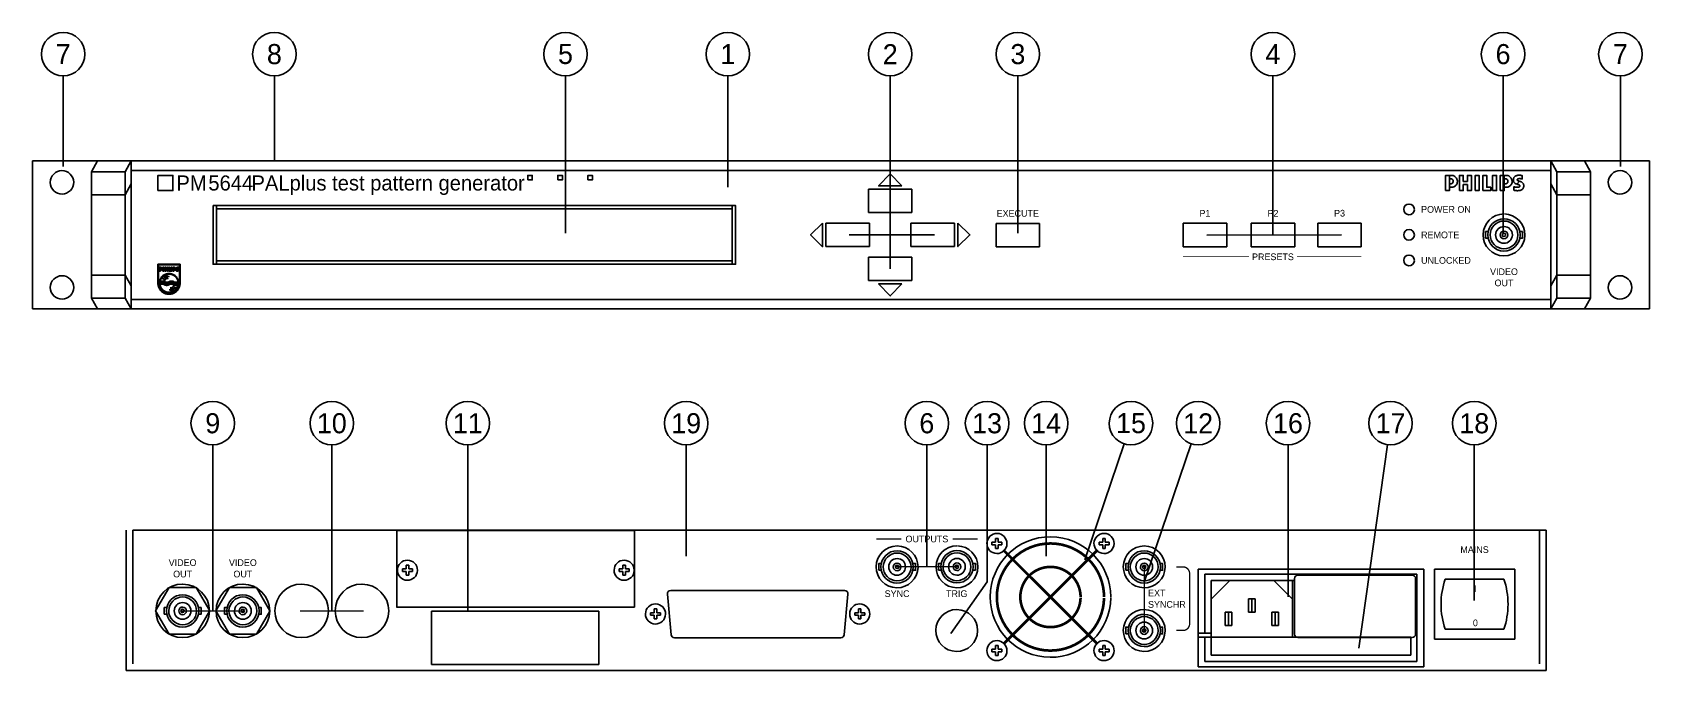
# Model space of a CAD drawing. Extents: x 10 to 493, y 10 to 201.
import ezdxf
from ezdxf.enums import TextEntityAlignment as Align

# ---------------------------------------------------------------- set-up
doc = ezdxf.new("R2010")
doc.units = 0
doc.layers.add('KOMPONENT', color=10, linetype='CONTINUOUS')
doc.layers.add('SERVICE1', color=7, linetype='CONTINUOUS')

msp = doc.modelspace()

# ---------------------------------------------------------------- texts
at = {"layer": 'KOMPONENT', "color": 0}
for s, height, p in [('PM', 4.5, (53.02500521164896, 153.4418002968828)), ('5644', 4.5, (62.56635457306973, 153.4418002968828)), ('PALplus test pattern generator', 4.5, (75.44236785631102, 153.4390576051965)), ('POWER ON', 2, (424.7399999999998, 146.7976352886492)), ('REMOTE', 2, (424.7399999999998, 139.1776352886492)), ('UNLOCKED', 2, (424.7399999999998, 131.5576352886492))]:
    msp.add_text(s, height=height, dxfattribs=at).set_placement(p)
for s, p in [('EXECUTE', (304.3, 145.6076352886492)), ('P1', (360.1799999999999, 145.6376352886492)), ('P2', (380.4999999999999, 145.6376352886492)), ('P3', (400.39, 145.6576352886492)), ('PRESETS', (380.4999999999999, 132.6376352886492)), ('VIDEO', (449.5000029004872, 128.1776352886488)), ('OUT', (449.5000029004872, 124.8443019553154)), ('OUTPUTS', (277.1559440559441, 48.35000000000005)), ('MAINS', (440.7059440559442, 45.1673228346454)), ('VIDEO', (54.87594405594407, 41.27732283464623)), ('OUT', (54.87594405594407, 37.86000000000054)), ('VIDEO', (72.87594405594407, 41.27732283464621)), ('OUT', (72.87594405594407, 37.86000000000053)), ('SYNC', (268.2559440559442, 32.00000000000003)), ('TRIG', (286.0559440559441, 32.00000000000003)), ('EXT', (345.8039755520069, 32.20866141732365)), ('I', (440.9515492777994, 33.52304063625667)), ('SYNCHR', (348.8354716149991, 28.79133858267797)), ('0', (440.9515492777994, 23.28361924652819))]:
    msp.add_text(s, height=2, dxfattribs=at).set_placement(p, align=Align.CENTER)
at = {"layer": 'SERVICE1', "color": 0}
for s, p in [('7', (19.22179214895975, 194.1926554114023)), ('8', (82.27712054982183, 194.1926554114023)), ('5', (169.2236105027715, 194.1926554114023)), ('1', (217.7065435192149, 194.1926554114023)), ('2', (266.1999999999999, 194.1926554114023)), ('3', (304.3154612144721, 194.1926554114023)), ('4', (380.4999999999999, 194.1926554114023)), ('6', (449.2194441476319, 194.1926554114023)), ('7', (484.2567571839248, 194.1926554114023)), ('9', (63.87594405594412, 83.91502012275296)), ('10', (99.43594405594406, 83.91502012275296)), ('19', (205.2657342657343, 83.91502012275296)), ('6', (277.1283613803931, 83.91502012275296)), ('13', (295.1283613803931, 83.91502012275296)), ('15', (338.1048951048951, 83.91502012275296)), ('12', (358.1610090452793, 83.91502012275296)), ('16', (384.9944014966905, 83.91502012275296)), ('18', (440.6227786435624, 83.91502012275296)), ('11', (140.0559440559441, 83.91502012275296)), ('14', (312.7552447552447, 83.91502012275296)), ('17', (415.6132973417353, 83.91502012275296))]:
    msp.add_text(s, height=6, dxfattribs=at).set_placement(p, align=Align.MIDDLE)

# ---------------------------------------------------------------- blocks, each defined once
blk = doc.blocks.new('M3')
at = {"layer": 'KOMPONENT', "color": 0}
for points in [[(-1.5, 0.375), (-0.375, 0.375)], [(-1.5, -0.375), (-1.5, 0.375)], [(-0.375, 0.375), (-0.375, 1.5)], [(-0.375, 1.5), (0.375, 1.5)], [(0.375, 0.375), (0.375, 1.5)], [(0.375, 0.375), (1.5, 0.375)], [(1.5, -0.375), (1.5, 0.375)], [(-1.5, -0.375), (-0.375, -0.375)], [(-0.3749999999999432, -1.5), (-0.375, -0.375)], [(-0.3749999999999432, -1.5), (0.375, -1.5)], [(0.375, -0.375), (1.5, -0.375)], [(0.375, -1.5), (0.375, -0.375)]]:
    blk.add_lwpolyline(points, dxfattribs=at)
blk.add_arc((0, 0), 3, 358.902455422943, 358.8769043763087, dxfattribs=at)

# ---------------------------------------------------------------- linework, layer by layer
at = {"layer": 'KOMPONENT', "color": 0}
for p, q in [((10, 118.0776352886492), (10, 162.2776352886492)), ((10, 162.2776352886492), (27.69999999999999, 162.2776352886492)), ((39.5, 162.2776352886492), (27.69999999999999, 162.2776352886492)), ((39.5, 162.2776352886492), (463.5, 162.2776352886492)), ((39.5, 162.2776352886492), (39.5, 118.0776352886492)), ((39.5, 118.0776352886492), (39.5, 162.2776352886492)), ((39.5, 159.4276352886492), (463.5, 159.4276352886492)), ((463.4999999999999, 118.0776352886492), (463.4999999999999, 162.2776352886492)), ((463.4999999999999, 162.2776352886492), (475.3, 162.2776352886492)), ((463.4999999999999, 162.2776352886492), (463.4999999999999, 118.0776352886492)), ((493, 162.2776352886492), (475.3, 162.2776352886492)), ((493, 118.0776352886492), (493, 162.2776352886492)), ((37.69999999999999, 159.0276352886492), (27.69999999999999, 159.0276352886492)), ((27.69999999999999, 159.0276352886492), (27.69999999999999, 121.3276352886492)), ((37.69999999999999, 121.3276352886492), (37.69999999999999, 159.0276352886492)), ((465.3, 121.3276352886492), (465.3, 159.0276352886492)), ((465.3, 159.0276352886492), (475.3, 159.0276352886492)), ((475.3, 159.0276352886492), (475.3, 121.3276352886492)), ((37.69999999999999, 152.1776352886492), (27.69999999999999, 152.1776352886492)), ((27.69999999999999, 152.1776352886492), (27.69999999999999, 128.1776352886492)), ((37.69999999999999, 128.1776352886492), (37.69999999999999, 152.1776352886492)), ((272.6999999999999, 153.8376352886492), (259.6999999999999, 153.8376352886492)), ((259.6999999999999, 153.8376352886492), (259.6999999999999, 146.8376352886492)), ((272.6999999999999, 146.8376352886492), (272.6999999999999, 153.8376352886492)), ((465.3, 128.1776352886492), (465.3, 152.1776352886492)), ((465.3, 152.1776352886492), (475.3, 152.1776352886492)), ((475.3, 152.1776352886492), (475.3, 128.1776352886492)), ((259.6999999999999, 146.8376352886492), (272.6999999999999, 146.8376352886492)), ((246.9999999999999, 143.6776352886492), (246.9999999999999, 136.6776352886492)), ((259.9999999999999, 143.6776352886492), (246.9999999999999, 143.6776352886492)), ((259.9999999999999, 136.6776352886492), (259.9999999999999, 143.6776352886492)), ((285.4, 143.6776352886492), (272.4, 143.6776352886492)), ((272.4, 143.6776352886492), (272.4, 136.6776352886492)), ((285.4, 136.6776352886492), (285.4, 143.6776352886492)), ((297.8, 143.6076352886492), (297.8, 136.6076352886492)), ((310.8, 143.6076352886492), (297.8, 143.6076352886492)), ((310.8, 136.6076352886492), (310.8, 143.6076352886492)), ((353.68, 143.6376352886492), (353.68, 136.6376352886492)), ((366.68, 143.6376352886492), (353.68, 143.6376352886492)), ((366.68, 136.6376352886492), (366.68, 143.6376352886492)), ((374, 143.6376352886492), (374, 136.6376352886492)), ((387, 143.6376352886492), (374, 143.6376352886492)), ((387, 136.6376352886492), (387, 143.6376352886492)), ((393.89, 143.6576352886492), (393.89, 136.6576352886492)), ((406.89, 143.6576352886492), (393.89, 143.6576352886492)), ((406.89, 136.6576352886492), (406.89, 143.6576352886492)), ((246.9999999999999, 136.6776352886492), (259.9999999999999, 136.6776352886492)), ((272.4, 136.6776352886492), (285.4, 136.6776352886492)), ((297.8, 136.6076352886492), (310.8, 136.6076352886492)), ((353.68, 136.6376352886492), (366.68, 136.6376352886492)), ((374, 136.6376352886492), (387, 136.6376352886492)), ((393.89, 136.6576352886492), (406.89, 136.6576352886492)), ((272.6999999999999, 133.5176352886492), (259.6999999999999, 133.5176352886492)), ((259.6999999999999, 133.5176352886492), (259.6999999999999, 126.5176352886492)), ((272.6999999999999, 126.5176352886492), (272.6999999999999, 133.5176352886492)), ((27.69999999999999, 128.1776352886492), (37.69999999999999, 128.1776352886492)), ((259.6999999999999, 126.5176352886492), (272.6999999999999, 126.5176352886492)), ((475.3, 128.1776352886492), (465.3, 128.1776352886492)), ((27.69999999999999, 121.3276352886492), (37.69999999999999, 121.3276352886492)), ((39.5, 120.9276352886492), (463.5, 120.9276352886492)), ((475.3, 121.3276352886492), (465.3, 121.3276352886492)), ((27.69999999999999, 118.0776352886492), (10, 118.0776352886492)), ((27.69999999999999, 118.0776352886492), (39.5, 118.0776352886492)), ((39.50000000000006, 118.0776352886492), (463.5000000000001, 118.0776352886492)), ((475.3, 118.0776352886492), (463.4999999999999, 118.0776352886492)), ((475.3, 118.0776352886492), (493, 118.0776352886492)), ((38.05594405594414, 52.00000000000016), (38.05594405594397, 10.00000000000016)), ((38.05594405594408, 52.0000000000001), (38.05594405594397, 10.0000000000001)), ((40.05594405594414, 52.00000000000004), (459.6559440559441, 51.9999999999998)), ((40.05594405594408, 52.0000000000001), (40.05594405594397, 12.0000000000001)), ((40.05594405594408, 51.99999999999999), (459.6559440559441, 51.99999999999974)), ((118.7708635330405, 51.89675527865862), (189.8508635330405, 51.8967552786586)), ((118.8108635330405, 28.93675527865864), (118.8108635330405, 51.89675527865862)), ((189.8208635330406, 51.8967552786586), (189.8208635330406, 28.93675527865863)), ((459.655944055944, 51.99999999999963), (460.0759440559439, 51.99999999999963)), ((460.0559440559439, 51.99999999999986), (460.0559440559441, 11.99999999999974)), ((460.0559440559439, 51.99999999999986), (460.0559440559439, 11.99999999999974)), ((462.0559440559439, 51.99999999999986), (460.0559440559439, 51.99999999999986)), ((460.0559440559437, 51.99999999999991), (460.0559440559438, 11.99999999999991)), ((462.0559440559439, 9.999999999999744), (462.0559440559439, 51.99999999999986)), ((462.0559440559439, 9.999999999999744), (462.0559440559439, 51.99999999999986)), ((462.0559440559439, 9.999999999999915), (462.0559440559439, 51.99999999999991)), ((425.5484132665235, 40.35979304063122), (358.1484132665236, 40.35979304063123)), ((358.1484132665236, 40.35979304063123), (358.1484132665236, 11.15979304063125)), ((423.4984132665235, 38.80979304063126), (360.1984132665235, 38.80979304063128)), ((360.1984132665235, 38.80979304063128), (360.1984132665235, 21.15979304063125)), ((423.4984132665235, 12.70979304063125), (423.4984132665235, 38.80979304063126)), ((425.5484132665235, 11.15979304063124), (425.5484132665235, 40.35979304063122)), ((452.7059440559441, 40.35979304063116), (428.7059440559441, 40.35979304063116)), ((428.7059440559441, 40.35979304063116), (428.7059440559441, 19.35979304063117)), ((452.7059440559441, 19.35979304063116), (452.7059440559441, 40.35979304063116)), ((386.9114580758923, 36.90979304063124), (362.0484132665235, 36.90979304063124)), ((362.0484132665235, 36.90979304063124), (362.0484132665235, 14.60979304063123)), ((367.6484132665234, 36.90979304063124), (362.0484132665235, 31.30979304063128)), ((380.7484132665235, 36.90979304063124), (386.3484132665235, 31.30979304063128)), ((386.9114580758923, 37.50878588792459), (386.9114580758923, 20.90878588792462)), ((422.1114580758923, 38.50878588792457), (387.9114580758923, 38.50878588792459)), ((423.1114580758923, 20.90878588792462), (423.1114580758923, 37.50878588792457)), ((449.4559440559441, 37.35979304063116), (431.9559440559441, 37.35979304063116)), ((375.1984132665235, 31.45979304063126), (373.1984132665235, 31.45979304063126)), ((373.1984132665235, 31.45979304063126), (373.1984132665235, 27.45979304063125)), ((375.1984132665235, 27.45979304063125), (375.1984132665235, 31.45979304063126)), ((189.8208635330405, 28.93675527865863), (118.8008635330405, 28.93675527865864)), ((129.1688880660035, 27.80148789948456), (129.1688880660035, 11.80148789948456)), ((179.1688880660035, 27.80148789948455), (129.1688880660035, 27.80148789948456)), ((179.1688880660035, 11.80148789948455), (179.1688880660035, 27.80148789948455)), ((368.1984132665235, 27.45979304063125), (366.1984132665235, 27.45979304063125)), ((366.1984132665235, 27.45979304063125), (366.1984132665235, 23.45979304063125)), ((368.1984132665235, 23.45979304063125), (368.1984132665235, 27.45979304063125)), ((373.1984132665235, 27.45979304063125), (375.1984132665235, 27.45979304063125)), ((382.1984132665235, 27.45979304063125), (380.1984132665235, 27.45979304063125)), ((380.1984132665235, 27.45979304063125), (380.1984132665235, 23.45979304063125)), ((382.1984132665235, 23.45979304063125), (382.1984132665235, 27.45979304063125)), ((358.1484132665236, 20.00979304063122), (421.6484132665234, 20.00979304063126)), ((366.1984132665235, 23.45979304063125), (368.1984132665235, 23.45979304063125)), ((380.1984132665235, 23.45979304063125), (382.1984132665235, 23.45979304063125)), ((387.9114580758923, 19.90878588792462), (422.1114580758923, 19.90878588792462)), ((421.6484132665234, 14.60979304063122), (421.6484132665234, 20.00979304063126)), ((428.7059440559441, 19.35979304063117), (452.7059440559441, 19.35979304063116)), ((431.9559440559441, 22.35979304063117), (449.4559440559441, 22.35979304063116)), ((362.0484132665235, 14.60979304063123), (421.6484132665234, 14.60979304063122)), ((38.05594405594397, 10.00000000000016), (462.0559440559439, 9.999999999999972)), ((38.05594405594397, 10.0000000000001), (462.0559440559439, 9.999999999999915)), ((129.1688880660035, 11.80148789948456), (179.1688880660035, 11.80148789948455)), ((358.1484132665236, 11.15979304063125), (425.5484132665235, 11.15979304063124)), ((360.1984132665235, 12.70979304063126), (423.4984132665235, 12.70979304063125))]:
    msp.add_line(p, q, dxfattribs=at)
at = {"layer": 'KOMPONENT', "color": 0, "linetype": 'CONTINUOUS'}
msp.add_line((48.37385815405128, 129.6254091356409), (48.22384419664172, 129.6254091356409), dxfattribs=at)
at = {"layer": 'KOMPONENT', "color": 0}
for points in [[(27.69999999999999, 159.0276352886492), (29.5, 162.2776352886492)], [(37.69999999999999, 159.0276352886492), (39.5, 162.2776352886492)], [(465.3, 159.0276352886492), (463.4999999999999, 162.2776352886492)], [(475.3, 159.0276352886492), (473.4999999999999, 162.2776352886492)], [(37.69999999999999, 152.1776352886492), (39.5, 155.4276352886492)], [(465.2999999999999, 152.1776352886492), (463.4999999999999, 155.4276352886492)], [(37.69999999999999, 128.1776352886492), (39.5, 124.9276352886492)], [(465.2999999999999, 128.1776352886492), (463.4999999999999, 124.9276352886492)], [(27.69999999999999, 121.3276352886492), (29.5, 118.0776352886492)], [(37.69999999999999, 121.3276352886492), (39.5, 118.0776352886492)], [(465.3, 121.3276352886492), (463.4999999999999, 118.0776352886492)], [(475.3, 121.3276352886492), (473.4999999999999, 118.0776352886492)], [(120.520928689727, 40.37500000000006), (121.645928689727, 40.37500000000006)], [(120.520928689727, 39.62500000000006), (120.520928689727, 40.37500000000006)], [(120.520928689727, 39.62500000000006), (121.645928689727, 39.62500000000006)], [(121.645928689727, 40.37500000000006), (121.645928689727, 41.50000000000006)], [(121.645928689727, 41.50000000000006), (122.395928689727, 41.50000000000006)], [(121.6459286897271, 38.50000000000006), (121.645928689727, 39.62500000000006)], [(122.395928689727, 40.37500000000006), (122.395928689727, 41.50000000000006)], [(122.395928689727, 40.37500000000006), (123.520928689727, 40.37500000000006)], [(122.395928689727, 39.62500000000006), (123.520928689727, 39.62500000000006)], [(122.395928689727, 38.50000000000006), (122.395928689727, 39.62500000000006)], [(123.520928689727, 39.62500000000006), (123.520928689727, 40.37500000000006)], [(185.240928689727, 40.37500000000004), (186.365928689727, 40.37500000000004)], [(185.240928689727, 39.62500000000004), (185.240928689727, 40.37500000000004)], [(185.240928689727, 39.62500000000004), (186.365928689727, 39.62500000000004)], [(186.365928689727, 40.37500000000004), (186.365928689727, 41.50000000000004)], [(186.365928689727, 41.50000000000004), (187.115928689727, 41.50000000000004)], [(186.3659286897272, 38.50000000000004), (186.365928689727, 39.62500000000004)], [(187.115928689727, 40.37500000000004), (187.115928689727, 41.50000000000004)], [(187.115928689727, 40.37500000000004), (188.240928689727, 40.37500000000004)], [(187.115928689727, 39.62500000000004), (188.240928689727, 39.62500000000004)], [(187.115928689727, 38.50000000000004), (187.115928689727, 39.62500000000004)], [(188.240928689727, 39.62500000000004), (188.240928689727, 40.37500000000004)], [(50.83449217161674, 34.8600000000002), (46.79304028728936, 27.86000000000019), (50.83449217161669, 20.86000000000019), (58.91739594027146, 20.86000000000019), (62.92791632460805, 27.80642507046179)], [(62.95884782459885, 27.86000000000019), (58.91739594027146, 34.8600000000002), (50.83449217161674, 34.8600000000002)], [(68.83449217161674, 34.8600000000002), (64.79304028728936, 27.86000000000019), (68.83449217161669, 20.86000000000019), (76.91739594027146, 20.86000000000019), (80.92791632460805, 27.80642507046179)], [(80.95884782459885, 27.86000000000019), (76.91739594027146, 34.86000000000019), (68.83449217161674, 34.8600000000002)], [(121.6459286897271, 38.50000000000006), (122.395928689727, 38.50000000000006)], [(186.3659286897272, 38.50000000000004), (187.115928689727, 38.50000000000004)], [(386.3484132665235, 36.90979304063126), (386.3484132665235, 20.00979304063123)], [(374.1984132665236, 31.45979304063128), (374.1984132665236, 27.45979304063128)], [(367.1984132665236, 27.45979304063128), (367.1984132665236, 23.45979304063128)], [(381.1984132665236, 27.45979304063128), (381.1984132665236, 23.45979304063128)], [(358.1484132665236, 21.15979304063127), (362.1484132665236, 21.15979304063127)], [(360.1984132665235, 20.00979304063124), (360.1984132665235, 12.70979304063128)]]:
    msp.add_lwpolyline(points, dxfattribs=at)
for points in [[(47.5, 153.4418002968828), (52, 153.4418002968828), (52, 157.9418002968828), (47.5, 157.9418002968828)], [(157.9299463463782, 156.5918002968827), (159.2799463463783, 156.5918002968827), (159.2799463463783, 157.9418002968827), (157.9299463463782, 157.9418002968827)], [(166.9299463463782, 156.5918002968827), (168.2799463463783, 156.5918002968827), (168.2799463463783, 157.9418002968827), (166.9299463463782, 157.9418002968827)], [(175.9299463463783, 156.5918002968827), (177.2799463463783, 156.5918002968827), (177.2799463463783, 157.9418002968827), (175.9299463463783, 157.9418002968827)], [(269.6999999999999, 154.7976352886492), (262.6999999999998, 154.7976352886492), (266.1999999999999, 158.3876352886492)], [(37.69999999999993, 128.177635288649), (27.69999999999999, 128.177635288649), (27.69999999999999, 152.1776352886488), (37.69999999999993, 152.1776352886488)], [(475.3, 128.1776352886492), (465.3, 128.1776352886492), (465.3, 152.1776352886491), (475.3, 152.1776352886491)], [(64, 148.9276352886492), (65, 148.9276352886492), (65, 131.4276352886492), (64, 131.4276352886492)], [(65, 147.9276352886492), (219, 147.9276352886492), (219, 148.9276352886492), (65, 148.9276352886492)], [(219, 131.4276352886492), (220, 131.4276352886492), (220, 148.9276352886492), (219, 148.9276352886492)], [(246.0099999999999, 143.6576352886492), (246.0099999999999, 136.6576352886492), (242.4199999999999, 140.1576352886493)], [(286.4, 143.6776352886492), (286.4, 136.6776352886492), (289.99, 140.1776352886493)], [(65, 131.4276352886492), (219, 131.4276352886492), (219, 132.4276352886492), (65, 132.4276352886492)], [(269.6999999999999, 125.5176352886492), (262.6999999999998, 125.5176352886492), (266.1999999999999, 121.9276352886492)]]:
    msp.add_lwpolyline(points, close=True, dxfattribs=at)
at = {"layer": 'KOMPONENT', "color": 0, "linetype": 'CONTINUOUS'}
for points in [[(432.0553137064358, 153.4417551912473), (433.2250802489589, 153.4417551912473), (433.2250802489589, 156.9242827865184), (433.2254408150505, 157.9415298723142), (432.0553137064358, 157.9418002968828), (432.0553137064358, 153.4417551912473)], [(433.2254408150505, 156.9232010882438), (433.6563172944571, 156.9227503806293), (433.8635526555776, 156.8807444309633), (434.0277003687573, 156.794569135082), (434.1342476488115, 156.7068614333116), (434.2303385122104, 156.5814745749737), (434.3078602218945, 156.4170564372253), (434.3452689538933, 156.1157133262093), (434.2693697916212, 155.8182463006775), (434.1459660467869, 155.6715860429381), (433.9508997912564, 155.5188863031651), (433.7668308015182, 155.4409138858666), (433.6391904051082, 155.425229260884), (433.2250802489589, 155.4246884117467), (433.2250802489589, 154.4063596276762), (433.8733780815724, 154.4079821750882), (434.0759260835027, 154.4262809042346), (434.2693697916212, 154.464681192985), (434.5289773775399, 154.5502254982062), (434.7134069333696, 154.6398261719573), (434.878636344824, 154.7545763305942), (435.0330487735318, 154.8905998886329), (435.1584356318696, 155.0155360393562), (435.2845436223906, 155.1608441742523), (435.3907303363531, 155.3637527422742), (435.4874521904123, 155.5667514518188), (435.5642527679133, 155.8182463006775), (435.583903619903, 156.0403550130746), (435.583903619903, 156.3399854351557), (435.5454131896296, 156.6010352854405), (435.4520265719172, 156.8772289115706), (435.2845436223906, 157.1706395685725), (435.0330487735318, 157.4708108397908), (434.7959765683352, 157.6610094530854), (434.5681889399963, 157.7823399428932), (434.2792853591389, 157.8864534018294), (434.0759260835027, 157.915028264585), (433.832453830181, 157.9418002968828), (433.2254408150505, 157.9415298723142), (433.2254408150505, 156.9232010882438)], [(436.1678404051741, 153.4417551912473), (437.3375168061743, 153.4417551912473), (437.3375168061743, 155.2061853602652), (438.5975150131085, 155.2061853602652), (438.5975150131085, 153.4417551912473), (439.7670111310629, 153.4417551912473), (439.7670111310629, 157.9418002968828), (438.5975150131085, 157.9418002968828), (438.5975150131085, 156.1780912600481), (437.3375168061743, 156.1780912600481), (437.3375168061743, 157.9418002968828), (436.1678404051741, 157.9418002968828), (436.1678404051741, 153.4417551912473)], [(440.8927886104163, 153.4417551912473), (440.8927886104163, 157.9418002968828), (442.0617438792333, 157.9418002968828), (442.0617438792333, 153.4417551912473), (440.8927886104163, 153.4417551912473)], [(443.1869805094494, 153.4417551912473), (445.5266037360183, 153.4417551912473), (445.5266037360183, 154.4143822232133), (444.3572879011097, 154.4143822232133), (444.3572879011097, 157.9418002968828), (443.1869805094494, 157.9418002968828), (443.1869805094494, 153.4417551912473)], [(446.0932333488948, 153.4417551912473), (446.0932333488948, 157.9418002968828), (447.2635407405551, 157.9418002968828), (447.2635407405551, 153.4417551912473), (446.0932333488948, 153.4417551912473)], [(448.3887773707712, 153.4417551912473), (449.5586340548171, 153.4417551912473), (449.5586340548171, 156.9242827865184), (449.5589946209087, 157.9415298723142), (448.3887773707712, 157.9418002968828), (448.3887773707712, 153.4417551912473)], [(449.5589946209087, 156.9232010882438), (449.9897809587926, 156.9227503806293), (450.1971966029586, 156.8807444309633), (450.3612541746156, 156.794569135082), (450.4677113131467, 156.7068614333116), (450.5638923180687, 156.5814745749737), (450.6415041692756, 156.4170564372253), (450.6787326182286, 156.1157133262093), (450.6029235974793, 155.8182463006775), (450.4794297111223, 155.6715860429381), (450.2845437386374, 155.5188863031651), (450.1003846073765, 155.4409138858666), (449.9726540694436, 155.425229260884), (449.5586340548171, 155.4246884117467), (449.5586340548171, 154.4063596276762), (450.2068417459078, 154.4079821750882), (450.4095700308837, 154.4262809042346), (450.6029235974793, 154.464681192985), (450.8624410418751, 154.5502254982062), (451.0469607392278, 154.6398261719573), (451.2121901506821, 154.7545763305942), (451.3665124378672, 154.8905998886329), (451.4918992962049, 155.0155360393562), (451.6180974282489, 155.1608441742523), (451.7242841422113, 155.3637527422742), (451.8210059962707, 155.5667514518188), (451.8978967152945, 155.8182463006775), (451.9173672842383, 156.0403550130746), (451.9173672842383, 156.3399854351557), (451.8789669954878, 156.6010352854405), (451.7854902362525, 156.8772289115706), (451.6180974282489, 157.1706395685725), (451.3665124378672, 157.4708108397908), (451.1295303741935, 157.6610094530854), (450.9015624628088, 157.7823399428932), (450.6126588819513, 157.8864534018294), (450.4095700308837, 157.915028264585), (450.1659174945163, 157.9418002968828), (449.5589946209087, 157.9415298723142), (449.5589946209087, 156.9232010882438)], [(454.1320543600838, 156.1954885739655), (454.0283916087622, 156.2274888145909), (453.8771341333553, 156.2829258511673), (453.7101018914432, 156.3302501506838), (453.590664373616, 156.4020929444258), (453.5040383701202, 156.4660934256765), (453.4476097767921, 156.5528997122181), (453.4246236884555, 156.6724273715681), (453.4476097767921, 156.7680675273528), (453.5674078607108, 156.8558653706461), (453.7020792959061, 156.9351899107879), (453.85324662979, 156.9745817562901), (453.9883687725997, 156.9985594013785), (454.187581538183, 156.9985594013785), (454.3464109015125, 156.9829649179188), (454.5291277684072, 156.9666493022759), (454.6966107179339, 156.9432125063249), (454.8320934268352, 156.9188742951451), (454.9505393879106, 156.903640377777), (454.9433280660796, 157.9216987372788), (454.8085664893614, 157.9606398751665), (454.6411736813577, 157.9695638859325), (454.4576455407567, 157.9922795497004), (454.3149515100244, 158.0009331358976), (454.139986814098, 158.0085951653432), (453.9490670686203, 158.0009331358976), (453.7895165731078, 158.0009331358976), (453.6305069267327, 158.0009331358976), (453.455722513852, 157.9527074211524), (453.3131186246425, 157.9128648680357), (453.1779063403099, 157.8654504269964), (453.0103332492604, 157.80190065336), (452.8835041265564, 157.7225761132183), (452.764246891775, 157.6270260989565), (452.6683363114217, 157.5153407520977), (452.5649439846687, 157.4121287083904), (452.4855293030039, 157.301074352192), (452.429821841859, 157.1655015017678), (452.3740242391911, 156.9829649179188), (452.3499564525799, 156.8235947054521), (452.3265196566288, 156.6488102925714), (452.3348126767345, 156.4817780506591), (452.3591508879144, 156.3147458087469), (452.3822271177739, 156.1556460208488), (452.4142273583992, 156.0122308579334), (452.4777771320356, 155.8850411691378), (452.5489889351175, 155.7894911548761), (452.6367867784107, 155.6946622727976), (452.7244043386582, 155.5990221170129), (452.8436615734396, 155.5272694647938), (452.9943781997092, 155.4557872371431), (453.130221474702, 155.4079220884894), (453.2021544099669, 155.3917867558924), (453.2886902719399, 155.3598766567899), (454.1320543600838, 156.1954885739655)], [(452.429821841859, 153.5069275122956), (452.6049668208311, 153.4827695841616), (452.8360896855171, 153.4514904757192), (453.0103332492604, 153.4276029721538), (453.2021544099669, 153.4116479226026), (453.4004657603213, 153.3874899944685), (453.590664373616, 153.3798279650229), (453.7656290695424, 153.3960534391429), (453.964751693603, 153.4035351855426), (454.1793786596003, 153.4276029721538), (454.3785012836608, 153.4678060913621), (454.5619392827386, 153.5468602069352), (454.7444758665878, 153.6345679087057), (454.8875304634116, 153.7297573568758), (455.0147201522072, 153.8568569041484), (455.1261350744972, 153.9765648465443), (455.2296175427732, 154.127822321951), (455.2930771748866, 154.2630346062837), (455.3649199686287, 154.4535937856698), (455.4046723802225, 154.684446225787), (455.4124245511908, 154.8669828096361), (455.4046723802225, 155.0742181707565), (455.3649199686287, 155.2648674916655), (455.3090322244379, 155.4004403420897), (455.2535951878614, 155.5272694647938), (455.1659776276141, 155.6621211830348), (455.0703374718293, 155.7577613388194), (454.9593732571537, 155.853401494604), (454.839665314758, 155.917221692809), (454.7124756259624, 155.9965462329508), (454.5852859371668, 156.0522536940958), (454.45025393588, 156.107871013718), (454.3149515100244, 156.1480741329263), (454.2194014957626, 156.1635784748631), (454.1320543600838, 156.1954885739655), (453.2886902719399, 155.3598766567899), (453.4476097767921, 155.3048001863051), (453.5828220611247, 155.2490025836371), (453.757967040097, 155.1931148394463), (453.95654881502, 155.1296552073329), (454.0924822315358, 155.0742181707565), (454.187581538183, 154.9862400444174), (454.2349058376995, 154.8988929087386), (454.2513115948652, 154.8111852069681), (454.2349058376995, 154.6919279721867), (454.1793786596003, 154.620626027582), (454.0924822315358, 154.5488733753628), (453.9414050391749, 154.4769404400979), (453.7815841190936, 154.4451204825183), (453.6470929669442, 154.4219541111359), (453.4635648263433, 154.4219541111359), (453.2886902719399, 154.4303372727646), (453.1378835041474, 154.4303372727646), (452.9787837162493, 154.4535937856698), (452.8117514743372, 154.469548835221), (452.6443586663333, 154.5093913883377), (452.5333944516578, 154.5335493164718), (452.4382951450104, 154.5488733753628), (452.429821841859, 153.5069275122956)], [(47.50000000000006, 125.7504662691875), (47.50000000000006, 131.4276352886493), (54.13570092274301, 131.4276352886493), (54.13570092274301, 125.7504662691875), (53.95122671855381, 125.7504662691875), (53.95122671855381, 131.2432505915946), (47.68429518992036, 131.2432505915946), (47.68429518992036, 125.7504662691875), (47.50000000000006, 125.7504662691875)], [(47.93491516649948, 129.3871411436216), (48.22384419664172, 129.3871411436216), (48.22384419664172, 130.2473047060955), (48.2239337037762, 130.4985512326162), (47.93491516649948, 130.4986407397507), (47.93491516649948, 129.3871411436216)], [(48.2239337037762, 130.247036184692), (48.33035768668788, 130.2469466775574), (48.38155576761756, 130.2365638499563), (48.4221024995428, 130.2152611519472), (48.44841759708356, 130.1936004253999), (48.47213698772413, 130.1626309568655), (48.49129151450546, 130.1219947178059), (48.50051074935828, 130.0476142890425), (48.48180375824927, 129.9741289316241), (48.45128182538735, 129.9378785421546), (48.4031269870303, 129.9001960385331), (48.3576573627081, 129.8809520046173), (48.32615085136672, 129.8770136906996), (48.22384419664172, 129.8769241835651), (48.22384419664172, 129.6254091356409), (48.38397246024897, 129.6257671641789), (48.43400694843024, 129.630332028038), (48.48180375824927, 129.6398197842942), (48.54589086654602, 129.6609434680345), (48.59144999800276, 129.6830517302541), (48.63226525133143, 129.7114254918883), (48.67039529062521, 129.744990667323), (48.70136475915967, 129.775870628723), (48.73251324196309, 129.8117629896545), (48.75873883236943, 129.8618869849703), (48.78263723727895, 129.9120109802861), (48.80161274979145, 129.9741289316241), (48.80644613505387, 130.028996805068), (48.80644613505387, 130.1030192052934), (48.79695837879763, 130.1674643421281), (48.77386553809868, 130.2356687786115), (48.73251324196309, 130.3081695575504), (48.67039529062521, 130.3822814649102), (48.6118576246671, 130.4292727105189), (48.55555763707116, 130.4592576005739), (48.48422045088068, 130.4849461481733), (48.43400694843024, 130.4920172117983), (48.37385815405128, 130.4986407397507), (48.2239337037762, 130.4985512326162), (48.2239337037762, 130.247036184692)], [(48.95064212872154, 129.3871411436216), (49.23957115886355, 129.3871411436216), (49.23957115886355, 129.822951381466), (49.55078746549435, 129.822951381466), (49.55078746549435, 129.3871411436216), (49.839626988502, 129.3871411436216), (49.839626988502, 130.4986407397507), (49.55078746549435, 130.4986407397507), (49.55078746549435, 130.0630095161752), (49.23957115886355, 130.0630095161752), (49.23957115886355, 130.4986407397507), (48.95064212872154, 130.4986407397507), (48.95064212872154, 129.3871411436216)], [(50.11763614823599, 129.3871411436216), (50.11763614823599, 130.4986407397507), (50.40638616410911, 130.4986407397507), (50.40638616410911, 129.3871411436216), (50.11763614823599, 129.3871411436216)], [(50.68430581670862, 129.3871411436216), (51.26216387699282, 129.3871411436216), (51.26216387699282, 129.6273782925998), (50.97332435398516, 129.6273782925998), (50.97332435398516, 130.4986407397507), (50.68430581670862, 130.4986407397507), (50.68430581670862, 129.3871411436216)], [(51.4021530353391, 129.3871411436216), (51.4021530353391, 130.4986407397507), (51.69117157261576, 130.4986407397507), (51.69117157261576, 129.3871411436216), (51.4021530353391, 129.3871411436216)], [(51.96909122521527, 129.3871411436216), (52.25802025535734, 129.3871411436216), (52.25802025535734, 130.2473047060955), (52.25810976249181, 130.4985512326162), (51.96909122521527, 130.4986407397507), (51.96909122521527, 129.3871411436216)], [(52.25810976249181, 130.247036184692), (52.36453374540349, 130.2469466775574), (52.41573182633323, 130.2365638499563), (52.45627855825842, 130.2152611519472), (52.48259365579929, 130.1936004253999), (52.5063130464398, 130.1626309568655), (52.52546757322114, 130.1219947178059), (52.53468680807396, 130.0476142890425), (52.515979816965, 129.9741289316241), (52.48545788410303, 129.9378785421546), (52.43730304574603, 129.9001960385331), (52.39183342142383, 129.8809520046173), (52.36032691008245, 129.8770136906996), (52.25802025535734, 129.8769241835651), (52.25802025535734, 129.6254091356409), (52.41814851896459, 129.6257671641789), (52.46818300714602, 129.630332028038), (52.515979816965, 129.6398197842942), (52.58006692526169, 129.6609434680345), (52.62562605671849, 129.6830517302541), (52.66644131004711, 129.7114254918883), (52.70457134934094, 129.744990667323), (52.7355408178754, 129.775870628723), (52.76668930067876, 129.8117629896545), (52.79291489108516, 129.8618869849703), (52.81681329599468, 129.9120109802861), (52.83578880850712, 129.9741289316241), (52.8406221937696, 130.028996805068), (52.8406221937696, 130.1030192052934), (52.83113443751336, 130.1674643421281), (52.80804159681441, 130.2356687786115), (52.76668930067876, 130.3081695575504), (52.70457134934094, 130.3822814649102), (52.64603368338271, 130.4292727105189), (52.58973369578683, 130.4592576005739), (52.5183965095963, 130.4849461481733), (52.46818300714602, 130.4920172117983), (52.40803421276701, 130.4986407397507), (52.25810976249181, 130.4985512326162), (52.25810976249181, 130.247036184692)], [(53.40997707627702, 130.0673058586308), (53.38437803581212, 130.0751824864662), (53.3470535607288, 130.0888770780435), (53.30579077172763, 130.1006025126621), (53.27625341734506, 130.1183249252916), (53.25486121220132, 130.1341676880968), (53.24098760635502, 130.1555598932405), (53.23525914974744, 130.1850972476231), (53.24098760635502, 130.2087271311291), (53.27052496073759, 130.2303878576764), (53.30382161476888, 130.2499899201302), (53.34114608985226, 130.2597461977899), (53.37453225101797, 130.2656536686665), (53.42367166785436, 130.2656536686665), (53.46296529989667, 130.2618048618832), (53.50807689568092, 130.2577770408311), (53.54942919181644, 130.2519590770891), (53.58290486011674, 130.2459620990781), (53.61217369309577, 130.2422027994294), (53.61038355040591, 130.4936283402191), (53.57708689637474, 130.5032951107443), (53.53573460023915, 130.5054432819721), (53.4904439901859, 130.5110822314451), (53.45517817919585, 130.5132304026729), (53.41194623323588, 130.5151100524973), (53.36477597335829, 130.5132304026729), (53.32539283418146, 130.5132304026729), (53.28609920213927, 130.5132304026729), (53.24295676331388, 130.5013259537855), (53.20769095232379, 130.4914801689912), (53.17430479115808, 130.4797547343728), (53.13295249502249, 130.4640909858365), (53.10162499795013, 130.4444889233827), (53.07217715070203, 130.4208590398766), (53.04845776006147, 130.3932908424529), (53.0229482267311, 130.3677813091225), (53.00334616427716, 130.3403921259678), (52.98956206556522, 130.3069164576675), (52.97577796685346, 130.2618048618832), (52.96987049597692, 130.2224217227065), (52.96405253223497, 130.1792792838811), (52.96611119632826, 130.13801649488), (52.97210817433927, 130.0967537058789), (52.9778366309468, 130.0574600738367), (52.98571325878214, 130.0220152485775), (53.0013770073183, 129.9905982443707), (53.01900991281332, 129.9670578679991), (53.04067063936066, 129.9436069987621), (53.06233136590782, 129.9199771152561), (53.09177921315586, 129.9022547026265), (53.12901418110471, 129.8846217971315), (53.16257935653954, 129.8728068553784), (53.18030176916909, 129.8687790343263), (53.20169397431283, 129.8609024064909), (53.40997707627702, 130.0673058586308)], [(47.50000000000006, 125.7504662691875), (47.49946295719315, 125.6725055550444), (47.50474387812818, 125.5783440495583), (47.51118839181163, 125.4829294441892), (47.51924403391598, 125.394764916714), (47.52837376163421, 125.3142980028051), (47.54162081753913, 125.2255069253885), (47.55540491625106, 125.1411016975619), (47.57062112911473, 125.0628724620154), (47.59425101262076, 124.9673683495119), (47.61394258220923, 124.8864538999306), (47.6398101440775, 124.7965887369), (47.67104813401534, 124.6987574388996), (47.70756704488838, 124.5926914845259), (47.74569708418221, 124.5031843500333), (47.79304635832875, 124.3872726108653), (47.84585556767945, 124.2794165138018), (47.88398560697334, 124.1984125570859), (47.94986285795989, 124.0817847608421), (48.01314440204612, 123.9758978207373), (48.08958349490285, 123.8620447456628), (48.16843928039077, 123.750518856085), (48.27378917768851, 123.6189433683809), (48.38961140972197, 123.4925592944774), (48.50015272082032, 123.376558048175), (48.62018178817482, 123.2650321585972), (48.74790846909576, 123.1553859188437), (48.90651511141664, 123.0391161511379), (49.14299296074614, 122.886685501097), (49.37991834574797, 122.760390934328), (49.56421353566816, 122.6760752136359), (49.74430189026737, 122.6113615553978), (49.86970138569143, 122.5709938377416), (50.03976494122742, 122.5253451991504), (50.16990831477966, 122.4970609446507), (50.33737616341534, 122.469492747227), (50.52292445321842, 122.4449677923761), (50.71509627097396, 122.4357485575233), (50.81776095423709, 122.4326158078161), (50.81776095423709, 122.6169109977363), (50.69200343027501, 122.6197752260401), (50.56839407754069, 122.6269357967995), (50.40638616410911, 122.6438526452186), (50.26129509909657, 122.6655133717658), (50.11146015595591, 122.6970198831071), (49.97505128298923, 122.7312116084834), (49.81510203365087, 122.7806195467233), (49.68406358875382, 122.8294904421562), (49.55839557192621, 122.8815835944309), (49.45062898199717, 122.9300964613259), (49.33758147113303, 122.9873810274011), (49.21979008214078, 123.056212013826), (49.09510664379263, 123.1333671637586), (48.98930921082228, 123.2079266067909), (48.87330796451988, 123.2933164130968), (48.7818316730685, 123.3682338846672), (48.69742644524194, 123.4436883990444), (48.61660150279511, 123.520843548977), (48.53219627496856, 123.6071284266279), (48.460322045971, 123.6861632263848), (48.40294797276124, 123.7538306200613), (48.3383238216577, 123.8337604911631), (48.2726255849401, 123.9217460043694), (48.20880699804684, 124.0138488457623), (48.1389019260082, 124.1234055783812), (48.08868842355787, 124.2085268632836), (48.01054869514576, 124.3571982136758), (47.96114075690588, 124.4613845182252), (47.91817733234933, 124.5627065944709), (47.87226017235474, 124.6782603051007), (47.82831216931891, 124.8093882571324), (47.7880339587972, 124.9498249511513), (47.7627034397359, 125.0532056914903), (47.73844700628831, 125.1717131375584), (47.71338500863044, 125.3170727239744), (47.69816879576661, 125.4575094179933), (47.68921808231744, 125.5752112998511), (47.68465321845827, 125.6650764628816), (47.68429518992036, 125.7504662691875), (47.50000000000006, 125.7504662691875)], [(47.93222995246487, 125.7504662691875), (47.93169290965784, 125.8176861271915), (47.93625777351696, 125.9003907194626), (47.94189672299001, 125.9831848188682), (47.94852025094241, 126.0597134188595), (47.95675490731577, 126.1293499694947), (47.96830132766536, 126.2070421622343), (47.97761006965254, 126.2800799839802), (47.99318431105428, 126.3481949133291), (48.01421848766006, 126.4313470412727), (48.0311353360791, 126.5016996489838), (48.05539176952652, 126.5793918417234), (48.08260193841244, 126.6646026337604), (48.11249732133291, 126.7569739965568), (48.14588348249862, 126.8347556964308), (48.18687775009624, 126.935630237004), (48.23288441722536, 127.0295232210867), (48.26591254985317, 127.0997863216634), (48.32337613019746, 127.201287412178), (48.37815449650685, 127.2933007464364), (48.44456879030054, 127.3977555723893), (48.51339977672524, 127.4894108781096), (48.6049655753111, 127.6038905031257), (48.70548208734635, 127.7138052642826), (48.80197077832941, 127.8144112834522), (48.91170652521726, 127.9108104673007), (49.01696691538064, 128.0068516226114), (49.15453938109562, 128.1120225056401), (49.36058480469762, 128.240286229368), (49.56671973543405, 128.3505590190629), (49.72711652044472, 128.4234178265399), (49.88330647013436, 128.4798073212701), (49.99268418848425, 128.5148941179913), (50.14019194612803, 128.554635285706), (50.25377649979924, 128.579518269095), (50.39913608621521, 128.6032376597355), (50.56078597110883, 128.6246298648792), (50.72789579120649, 128.6324169855801), (50.81704489716117, 128.6352812138838), (50.81704489716117, 128.4550138450158), (50.71142647845983, 128.4510755310981), (50.60652411683452, 128.446689681508), (50.47029425813685, 128.4327265685271), (50.33862926329823, 128.4132140132077), (50.2069642684595, 128.3851982801116), (50.08872534379486, 128.355123882922), (49.95616527761138, 128.3136820796519), (49.84150663832634, 128.2729563334578), (49.73356103412823, 128.2283817804806), (49.6400260785835, 128.1854183559241), (49.54622260163524, 128.137263517567), (49.43621833334385, 128.0766671875156), (49.33784999253646, 128.0112374722015), (49.235811859215, 127.9461657854253), (49.13610091139026, 127.8693686640308), (49.05822970438157, 127.805281555734), (48.9896672393603, 127.7412839545718), (48.91618188194184, 127.672452968147), (48.84305455306151, 127.6038905031257), (48.78800766534846, 127.5350595167009), (48.73313979190453, 127.4756267793978), (48.67594473296379, 127.4044686074762), (48.62331453788204, 127.3290140930989), (48.56352377204104, 127.2488157005936), (48.50525462748641, 127.1549227165108), (48.4619331743919, 127.0788416521921), (48.38934288831854, 126.9442229219153), (48.34825911358638, 126.8619658653166), (48.31523098095863, 126.7789927516419), (48.27414720622647, 126.6744484185546), (48.23404800997378, 126.5597897792696), (48.20316804857396, 126.4429829687567), (48.18016471500925, 126.3560715411645), (48.15948856694155, 126.2523327722876), (48.13773833325985, 126.1245165842321), (48.12502832016179, 126.0033239241291), (48.11482450682968, 125.9003907194626), (48.11249732133291, 125.8269948691787), (48.11240781419838, 125.7504662691875), (47.93222995246487, 125.7504662691875)], [(47.93222995246487, 125.7504662691875), (47.93169290965784, 125.6831569040491), (47.93625777351696, 125.6005418189125), (47.94189672299001, 125.5176582123723), (47.94852025094241, 125.4411296123812), (47.95675490731577, 125.3714930617459), (47.96830132766536, 125.2938008690063), (47.97761006965254, 125.2208525543948), (47.99318431105428, 125.1526481179115), (48.01421848766006, 125.0694959899678), (48.0311353360791, 124.9991433822567), (48.05539176952652, 124.9213616823826), (48.08260193841244, 124.8360613832112), (48.11249732133291, 124.7440480489528), (48.14588348249862, 124.6660873348098), (48.18687775009624, 124.565302301371), (48.23288441722536, 124.4712303030194), (48.26591254985317, 124.4009672024427), (48.32337613019746, 124.2997346333316), (48.37815449650685, 124.2074527776697), (48.44456879030054, 124.1029979517169), (48.51339977672524, 124.011432153131), (48.6049655753111, 123.8970420352494), (48.70548208734635, 123.787037766958), (48.80197077832941, 123.6863422406539), (48.91170652521726, 123.5901220710743), (49.01696691538064, 123.4939914086293), (49.15453938109562, 123.388731018466), (49.36058480469762, 123.260467294738), (49.56671973543405, 123.1503735193122), (49.72711652044472, 123.0772461904317), (49.88330647013436, 123.0209462028359), (49.99268418848425, 122.9860384203837), (50.14019194612803, 122.9461182384001), (50.25377649979924, 122.9214142692801), (50.39913608621521, 122.8975158643706), (50.56078597110883, 122.8763026734959), (50.72789579120649, 122.8682470313915), (50.81704489716117, 122.8655618173568), (50.81704489716117, 123.0458291862249), (50.71142647845983, 123.049677993008), (50.60652411683452, 123.0541533497326), (50.47029425813685, 123.0681164627135), (50.33862926329823, 123.0877185251674), (50.2069642684595, 123.1156447511291), (50.08872534379486, 123.1457191483186), (49.95616527761138, 123.1871609515887), (49.84150663832634, 123.2277971906483), (49.73356103412823, 123.2724612507601), (49.6400260785835, 123.3154246753165), (49.54622260163524, 123.3635795136735), (49.43621833334385, 123.424175843725), (49.33784999253646, 123.4894265447702), (49.235811859215, 123.5545877386807), (49.13610091139026, 123.6313848600754), (49.05822970438157, 123.6955614755066), (48.9896672393603, 123.7596485838033), (48.91618188194184, 123.8283900630936), (48.84305455306151, 123.8970420352494), (48.78800766534846, 123.9657835145397), (48.73313979190453, 124.0252162518427), (48.67594473296379, 124.0962849166299), (48.62331453788204, 124.1716499238726), (48.56352377204104, 124.252027330647), (48.50525462748641, 124.3459203147297), (48.4619331743919, 124.4219118719139), (48.38934288831854, 124.5566201093253), (48.34825911358638, 124.6389666730585), (48.31523098095863, 124.7218502795986), (48.27414720622647, 124.8263051055515), (48.23404800997378, 124.9409637448365), (48.20316804857396, 125.0575915410803), (48.18016471500925, 125.1447714900762), (48.15948856694155, 125.2484207518186), (48.13773833325985, 125.376236939874), (48.12502832016179, 125.4975191071114), (48.11482450682968, 125.6005418189125), (48.11249732133291, 125.6737586549274), (48.11240781419838, 125.7504662691875), (47.93222995246487, 125.7504662691875)], [(49.37266826785412, 125.840510446487), (49.37266826785412, 125.6601535704845), (49.31046080938177, 125.6929131817088), (49.23482728073554, 125.7297006139853), (49.16545925150376, 125.7590589540988), (49.09107882274043, 125.7844789802947), (49.01696691538064, 125.8067662567834), (48.94267599375166, 125.8249362050854), (48.87393451446133, 125.8375567110488), (48.80197077832941, 125.8465969316326), (48.7282168995074, 125.8510722883572), (48.65482104922353, 125.8533099667196), (48.57489117812162, 125.8521463739711), (48.49737799965106, 125.8465969316326), (48.4269358848054, 125.83558755409), (48.36347532645004, 125.8231460623955), (48.29697152552217, 125.8093619636837), (48.23512209558771, 125.7914605367852), (48.18105978635413, 125.7740066455591), (48.13192036951773, 125.7564632471986), (48.13388952647659, 125.7577163470814), (48.11070717864311, 125.7502872549185), (48.11661464951953, 125.9306441309211), (48.17094548015655, 125.9506937290475), (48.2122082691576, 125.9647463491628), (48.25651430073145, 125.9787094621437), (48.35640426282521, 126.0027868813222), (48.44797006141118, 126.0188981655308), (48.52181344736744, 126.0278488789801), (48.58957034817831, 126.0325032499736), (48.66439831261425, 126.035098956874), (48.74182198395033, 126.0312501500908), (48.80725169926438, 126.0259692291557), (48.87035422908173, 126.017108022841), (48.94464515071053, 126.0027868813222), (49.01472923701817, 125.9873916541895), (49.06771746063794, 125.9730705126706), (49.12589709805803, 125.9533789430823), (49.17691616471882, 125.9362830803942), (49.22175923909958, 125.9156964394609), (49.27770119815739, 125.8900078918614), (49.33355365008083, 125.8619026516309), (49.37266826785412, 125.840510446487)], [(49.374816439082, 125.4806022586924), (49.374816439082, 125.3002453826898), (49.31242996634052, 125.3331840081831), (49.2367964376943, 125.3706874975355), (49.16733890132809, 125.3991507663041), (49.09313748683371, 125.4246602996345), (49.01884656520497, 125.4469475761231), (48.94482416497954, 125.4651175244251), (48.87581416428566, 125.4775590161196), (48.80385042815362, 125.4865992367034), (48.73009654933185, 125.4911641005625), (48.65687971331687, 125.4935807931938), (48.57677082794595, 125.4924172004454), (48.49934715660982, 125.4865992367034), (48.42872602749514, 125.4756793662953), (48.36562349767792, 125.4635959031388), (48.29894068248086, 125.4495432830234), (48.23691223827757, 125.4315523489904), (48.18293943617846, 125.4149040219748), (48.1337105122077, 125.3965550594039), (48.13594819056993, 125.3978081592867), (48.11849429934392, 125.5707359431264), (48.17282512998088, 125.5915015983286), (48.21426693325094, 125.6049276685026), (48.25857296482479, 125.6185327529455), (48.35846292691861, 125.6429682006619), (48.44993921836988, 125.6589899777361), (48.52369309719188, 125.6680301983199), (48.59144999800276, 125.6725055550444), (48.66636746957306, 125.6750117548103), (48.74370163377466, 125.6715209765651), (48.80913134908872, 125.6661505484956), (48.87223387890606, 125.6571998350462), (48.94643529340033, 125.6429682006619), (49.01669839397698, 125.6275729735292), (49.06968661759663, 125.6131623248759), (49.12777674788236, 125.5941868123635), (49.17879581454309, 125.5763748925995), (49.22363888892392, 125.5557882516661), (49.27949134084736, 125.5300997040668), (49.33543329990516, 125.5026210137775), (49.374816439082, 125.4806022586924)], [(49.37266826785412, 126.2012241984922), (49.37266826785412, 126.0207778153552), (49.31046080938177, 126.0536269337139), (49.23482728073554, 126.0904143659904), (49.16545925150376, 126.119593691835), (49.09107882274043, 126.1451032251654), (49.01696691538064, 126.167390501654), (48.94267599375166, 126.1856499570906), (48.87393451446133, 126.198270463054), (48.80197077832941, 126.2072211765033), (48.7282168995074, 126.2116070260934), (48.65482104922353, 126.2137551973212), (48.57489117812162, 126.2126811117073), (48.49737799965106, 126.2072211765033), (48.4269358848054, 126.1963908132296), (48.36347532645004, 126.1838598144007), (48.29697152552217, 126.1698071942853), (48.23512209558771, 126.1522637959249), (48.18105978635413, 126.1347203975643), (48.13192036951773, 126.1172665063381), (48.13388952647659, 126.1184300990867), (48.17094548015655, 126.3113179739181), (48.2122082691576, 126.3255496083025), (48.25651430073145, 126.3393337070143), (48.35640426282521, 126.3635006333273), (48.44797006141118, 126.3797014246704), (48.52181344736744, 126.3882941095818), (48.58957034817831, 126.3925904520374), (48.66439831261425, 126.3953651732067), (48.74182198395033, 126.3916953806925), (48.80725169926438, 126.3865934740264), (48.87035422908173, 126.3778217748462), (48.94464515071053, 126.3635006333273), (49.01472923701817, 126.3476578705221), (49.06771746063794, 126.3337842646758), (49.12589709805803, 126.3140031879529), (49.17691616471882, 126.2969073252649), (49.22175923909958, 126.2764101914661), (49.27770119815739, 126.2507216438667), (49.33355365008083, 126.222616403636), (49.37266826785412, 126.2012241984922)], [(48.48064016550092, 127.1122278133579), (49.34563711323739, 127.2613466994226), (49.49037014971191, 128.1220473047034), (49.63474515764835, 127.2613466994226), (50.50010013392284, 127.1122278133579), (49.63474515764835, 126.9678528054213), (49.49037014971191, 126.1024978291469), (49.34563711323739, 126.9678528054213), (48.48064016550092, 127.1122278133579)], [(49.37266826785412, 126.0207778153552), (49.37266826785412, 126.2012241984922), (49.43514424772997, 126.1681960658645), (49.51086728351072, 126.1307820836466), (49.58014580560791, 126.1023188148779), (49.65425771296782, 126.0768987886821), (49.72863814173115, 126.0544324979244), (49.80292906335995, 126.0361730424879), (49.87149152838128, 126.0239105650624), (49.94390280018581, 126.0148703444787), (50.01747766473886, 126.0102159734851), (50.09042597935024, 126.0078887879883), (50.17071387899, 126.0090523807366), (50.24831656459509, 126.0148703444787), (50.31849015803732, 126.0256112006178), (50.38239825206512, 126.0376051566398), (50.4482755030516, 126.0517472838896), (50.51075148292739, 126.0699172321916), (50.56481379216098, 126.0864760520727), (50.61395320899737, 126.1047355075092), (50.66345065437179, 126.1250536270391), (50.72467353436474, 126.1531588672697), (50.77426048687357, 126.1781313577932), (50.81525475447131, 126.2012241984922), (50.81525475447131, 126.0207778153552), (50.75949180968246, 125.9909719395692), (50.70086463658959, 125.9608975423796), (50.62890090045767, 125.9306441309211), (50.57439105555159, 125.9099679828533), (50.53294925228158, 125.896452405545), (50.48846420643872, 125.8827578139676), (50.38920079428647, 125.8585013805201), (50.29781400996956, 125.8423900963114), (50.2235230883407, 125.8333498757277), (50.15612421606784, 125.828874519003), (50.08138575876649, 125.8262788121028), (50.00369356602687, 125.8298590974825), (49.9385323721163, 125.835229525552), (49.87498230662652, 125.8440907318668), (49.80104941353568, 125.8585013805201), (49.73087582009356, 125.8738966076528), (49.67815611787734, 125.8881282420371), (49.61979746618817, 125.9071037545496), (49.56868889239286, 125.9250946885826), (49.52366680374308, 125.9456813295159), (49.46799336608876, 125.9713698771152), (49.41214091416532, 125.9986695531355), (49.37266826785412, 126.0207778153552)], [(49.37266826785412, 125.6601535704845), (49.37266826785412, 125.840510446487), (49.43514424772997, 125.8075718209939), (49.51086728351072, 125.7707843887173), (49.58014580560791, 125.7416050628727), (49.65425771296782, 125.7161850366769), (49.72863814173115, 125.6937187459193), (49.80292906335995, 125.6756383047517), (49.87149152838128, 125.6630177987883), (49.94390280018581, 125.6539775782045), (50.01747766473886, 125.6494127143454), (50.09042597935024, 125.6470855288485), (50.17071387899, 125.648428135866), (50.24831656459509, 125.6539775782045), (50.31849015803732, 125.6647184343437), (50.38239825206512, 125.6773389403071), (50.4482755030516, 125.6910335318844), (50.51075148292739, 125.7090244659175), (50.56481379216098, 125.726388850009), (50.61395320899737, 125.7438427412351), (50.66345065437179, 125.7646083964374), (50.72467353436474, 125.7924451152646), (50.77426048687357, 125.817417605788), (50.81525475447131, 125.840510446487), (50.81525475447131, 125.6601535704845), (50.75949180968246, 125.630258187564), (50.70086463658959, 125.60009428324), (50.62890090045767, 125.5698408717815), (50.57439105555159, 125.5498807807897), (50.53294925228158, 125.5357386535399), (50.48846420643872, 125.5218650476934), (50.38920079428647, 125.4977876285149), (50.29781400996956, 125.4815868371718), (50.2235230883407, 125.472546616588), (50.15612421606784, 125.4681607669979), (50.08138575876649, 125.4655650600976), (50.00369356602687, 125.4691453454774), (49.9385323721163, 125.4744262664124), (49.87498230662652, 125.4833769798617), (49.80104941353568, 125.4977876285149), (49.73087582009356, 125.5130933485132), (49.67815611787734, 125.5273249828975), (49.61979746618817, 125.5471955667549), (49.56868889239286, 125.5642914294429), (49.52366680374308, 125.5848780703762), (49.46799336608876, 125.6104771108411), (49.41214091416532, 125.6386718582063), (49.37266826785412, 125.6601535704845)], [(49.54040463789323, 127.7576637601839), (50.0962439430923, 127.853436394091), (50.18942087009901, 128.4066799923898), (50.28215026143334, 127.853436394091), (50.83906365224624, 127.7576637601839), (50.28215026143334, 127.6648448617152), (50.18942087009901, 127.1084685137092), (50.0962439430923, 127.6648448617152), (49.54040463789323, 127.7576637601839)], [(52.25784124108833, 126.2012241984922), (52.25784124108833, 126.0207778153552), (52.19581279688498, 126.0536269337139), (52.11973173256627, 126.0904143659904), (52.05036370333448, 126.119593691835), (51.97643081024364, 126.1451032251654), (51.90187136721136, 126.167390501654), (51.82766995271697, 126.1856499570906), (51.75910748769559, 126.198270463054), (51.68669621589117, 126.2072211765033), (51.61312135133824, 126.2116070260934), (51.54026254386133, 126.2137551973212), (51.45979562995245, 126.2126811117073), (51.38219294434737, 126.2072211765033), (51.31201935090525, 126.1963908132296), (51.2482902711464, 126.1838598144007), (51.18214449875643, 126.1698071942853), (51.11984753314948, 126.1522637959249), (51.06569571678153, 126.1347203975643), (51.01682482134856, 126.1172665063381), (50.9671483617052, 126.0966798654049), (50.90610449598125, 126.0688431465777), (50.85642803633783, 126.0429755847094), (50.81525475447131, 126.0207778153552), (50.81525475447131, 126.2012241984922), (50.87101769926016, 126.2310300742783), (50.92973437948729, 126.2604779215264), (51.0017876227538, 126.2914473900609), (51.05638697479424, 126.3113179739181), (51.09756025666087, 126.3255496083025), (51.14213480963826, 126.3393337070143), (51.24130871465599, 126.3635006333273), (51.33269549897295, 126.3797014246704), (51.40725494200512, 126.3882941095818), (51.47438529287467, 126.3925904520374), (51.54939227157956, 126.3953651732067), (51.62699495718459, 126.3916953806925), (51.69206664396069, 126.3865934740264), (51.75552720231599, 126.3778217748462), (51.82946009540677, 126.3635006333273), (51.89972319598348, 126.3476578705221), (51.95253240533418, 126.3337842646758), (52.01089105702329, 126.3140031879529), (52.06208913795308, 126.2969073252649), (52.10702171946843, 126.2764101914661), (52.16260564998834, 126.2507216438667), (52.21836859477708, 126.222616403636), (52.25784124108833, 126.2012241984922)], [(52.25784124108833, 125.840510446487), (52.25784124108833, 125.6601535704845), (52.19581279688498, 125.6929131817088), (52.11973173256627, 125.7297006139853), (52.05036370333448, 125.7590589540988), (51.97643081024364, 125.7844789802947), (51.90187136721136, 125.8067662567834), (51.82766995271697, 125.8249362050854), (51.75910748769559, 125.8375567110488), (51.68669621589117, 125.8465969316326), (51.61312135133824, 125.8510722883572), (51.54026254386133, 125.8533099667196), (51.45979562995245, 125.8521463739711), (51.38219294434737, 125.8465969316326), (51.31201935090525, 125.83558755409), (51.2482902711464, 125.8231460623955), (51.18214449875643, 125.8093619636837), (51.11984753314948, 125.7914605367852), (51.06569571678153, 125.7740066455591), (51.01682482134856, 125.7564632471986), (50.9671483617052, 125.7358766062653), (50.90610449598125, 125.7080398874381), (50.85642803633783, 125.6829778897801), (50.81525475447131, 125.6601535704845), (50.81525475447131, 125.840510446487), (50.87101769926016, 125.8703163222731), (50.92973437948729, 125.9003907194626), (51.0017876227538, 125.9306441309211), (51.05638697479424, 125.9506937290475), (51.09756025666087, 125.9647463491628), (51.14213480963826, 125.9787094621437), (51.24130871465599, 126.0027868813222), (51.33269549897295, 126.0188981655308), (51.40725494200512, 126.0278488789801), (51.47438529287467, 126.0325032499736), (51.54939227157956, 126.035098956874), (51.62699495718459, 126.0312501500908), (51.69206664396069, 126.0259692291557), (51.75552720231599, 126.017108022841), (51.82946009540677, 126.0027868813222), (51.89972319598348, 125.9873916541895), (51.95253240533418, 125.9730705126706), (52.01089105702329, 125.9533789430823), (52.06208913795308, 125.9362830803942), (52.10702171946843, 125.9156964394609), (52.16260564998834, 125.8900078918614), (52.21836859477708, 125.8619026516309), (52.25784124108833, 125.840510446487)], [(52.25784124108833, 125.4797071873475), (52.25784124108833, 125.2993503113449), (52.19581279688498, 125.3323784439727), (52.11973173256627, 125.369702919056), (52.05036370333448, 125.3982556949592), (51.97643081024364, 125.4236757211551), (51.90187136721136, 125.4459629976438), (51.82766995271697, 125.4644014673492), (51.75910748769559, 125.4767534519092), (51.68669621589117, 125.485793672493), (51.61312135133824, 125.4902690292176), (51.54026254386133, 125.4926857218488), (51.45979562995245, 125.4914326219659), (51.38219294434737, 125.485793672493), (51.31201935090525, 125.4748738020848), (51.2482902711464, 125.4628798460629), (51.18214449875643, 125.448737718813), (51.11984753314948, 125.4307467847801), (51.06569571678153, 125.4140089506299), (51.01682482134856, 125.3957494951933), (50.9671483617052, 125.3755208827981), (50.90610449598125, 125.3472366282984), (50.85642803633783, 125.3221746306405), (50.81525475447131, 125.2993503113449), (50.81525475447131, 125.4797071873475), (50.87101769926016, 125.509602570268), (50.92973437948729, 125.539587460323), (51.0017876227538, 125.5698408717815), (51.05638697479424, 125.5906065269838), (51.09756025666087, 125.6041221042922), (51.14213480963826, 125.617906203004), (51.24130871465599, 125.6419836221825), (51.33269549897295, 125.6581844135256), (51.40725494200512, 125.6671351269749), (51.47438529287467, 125.671699990834), (51.54939227157956, 125.6742061905999), (51.62699495718459, 125.6707154123546), (51.69206664396069, 125.6651659700161), (51.75552720231599, 125.6562152565669), (51.82946009540677, 125.6419836221825), (51.89972319598348, 125.6267674093187), (51.95253240533418, 125.612267253531), (52.01089105702329, 125.5932917410185), (52.06208913795308, 125.5754798212545), (52.10702171946843, 125.5549826874557), (52.16260564998834, 125.5292941398563), (52.21836859477708, 125.5017259424326), (52.25784124108833, 125.4797071873475)], [(53.70177033472282, 125.7504662691875), (53.70221787039532, 125.8176861271915), (53.69783202080521, 125.9003907194626), (53.69210356419768, 125.9831848188682), (53.6852115148418, 126.0597134188595), (53.67706636560297, 126.1293499694947), (53.66560945238791, 126.2070421622343), (53.65639021753509, 126.2800799839802), (53.6406369618644, 126.3481949133291), (53.61969229239321, 126.4313470412727), (53.602775443974, 126.5016996489838), (53.57860851766105, 126.5793918417234), (53.55130884164089, 126.6646026337604), (53.52141345872019, 126.7569739965568), (53.48811680468907, 126.8347556964308), (53.44703302995697, 126.935630237004), (53.40111586996227, 127.0295232210867), (53.36799823019999, 127.0997863216634), (53.31053464985575, 127.201287412178), (53.25575628354625, 127.2933007464364), (53.18943149688732, 127.3977555723893), (53.12069001759704, 127.4894108781096), (53.02903471187653, 127.6038905031257), (52.92851819984139, 127.7138052642826), (52.83211901599282, 127.8144112834522), (52.72229376197038, 127.9108104673007), (52.61694386467269, 128.0068516226114), (52.47937139895748, 128.1120225056401), (52.27323646822106, 128.240286229368), (52.0672805517537, 128.3505590190629), (51.90688376674291, 128.4234178265399), (51.7506043099188, 128.4798073212701), (51.64131609870338, 128.5148941179913), (51.49371883392507, 128.554635285706), (51.37995526598502, 128.579518269095), (51.23495370810696, 128.6032376597355), (51.07321431607886, 128.6246298648792), (50.90619400311573, 128.6324169855801), (50.81704489716117, 128.6352812138838), (50.81704489716117, 128.4550138450158), (50.9225738087278, 128.4510755310981), (51.02747617035322, 128.446689681508), (51.16379553618538, 128.4327265685271), (51.29537102388952, 128.4132140132077), (51.42712552586249, 128.3851982801116), (51.54509592912382, 128.355123882922), (51.6779245167109, 128.3136820796519), (51.7924936488613, 128.2729563334578), (51.90034974592493, 128.2283817804806), (51.99406371573872, 128.1854183559241), (52.08786719268687, 128.137263517567), (52.1979609681128, 128.0766671875156), (52.29615029465117, 128.0112374722015), (52.39827793510733, 127.9461657854253), (52.49780986866307, 127.8693686640308), (52.57568107567158, 127.805281555734), (52.64424354069286, 127.7412839545718), (52.71763939097684, 127.672452968147), (52.79076671985717, 127.6038905031257), (52.84581360757022, 127.5350595167009), (52.90077098814868, 127.4756267793978), (52.95796604708937, 127.4044686074762), (53.01068574930559, 127.3290140930989), (53.07047651514659, 127.2488157005936), (53.12856664543233, 127.1549227165108), (53.17224612706468, 127.0788416521921), (53.2444783846002, 126.9442229219153), (53.28583068073578, 126.8619658653166), (53.31867979909464, 126.7789927516419), (53.35994258809569, 126.6744484185546), (53.39986277007938, 126.5597897792696), (53.43101125288274, 126.4429829687567), (53.45383557217843, 126.3560715411645), (53.47451172024614, 126.2523327722876), (53.49617244679348, 126.1245165842321), (53.50888245989131, 126.0033239241291), (53.51917578035807, 125.9003907194626), (53.52141345872019, 125.8269948691787), (53.52159247298931, 125.7504662691875), (53.70177033472282, 125.7504662691875)], [(53.70177033472282, 125.7504662691875), (53.70221787039532, 125.6831569040491), (53.69783202080521, 125.6005418189125), (53.69210356419768, 125.5176582123723), (53.6852115148418, 125.4411296123812), (53.67706636560297, 125.3714930617459), (53.66560945238791, 125.2938008690063), (53.65639021753509, 125.2208525543948), (53.6406369618644, 125.1526481179115), (53.61969229239321, 125.0694959899678), (53.602775443974, 124.9991433822567), (53.57860851766105, 124.9213616823826), (53.55130884164089, 124.8360613832112), (53.52141345872019, 124.7440480489528), (53.48811680468907, 124.6660873348098), (53.44703302995697, 124.565302301371), (53.40111586996227, 124.4712303030194), (53.36799823019999, 124.4009672024427), (53.31053464985575, 124.2997346333316), (53.25575628354625, 124.2074527776697), (53.18943149688732, 124.1029979517169), (53.12069001759704, 124.011432153131), (53.02903471187653, 123.8970420352494), (52.92851819984139, 123.787037766958), (52.83211901599282, 123.6863422406539), (52.72229376197038, 123.5901220710743), (52.61694386467269, 123.4939914086293), (52.47937139895748, 123.388731018466), (52.27323646822106, 123.260467294738), (52.0672805517537, 123.1503735193122), (51.90688376674291, 123.0772461904317), (51.7506043099188, 123.0209462028359), (51.64131609870338, 122.9860384203837), (51.49371883392507, 122.9461182384001), (51.37995526598502, 122.9214142692801), (51.23495370810696, 122.8975158643706), (51.07321431607886, 122.8763026734959), (50.90619400311573, 122.8682470313915), (50.81704489716117, 122.8655618173568), (50.81704489716117, 123.0458291862249), (50.9225738087278, 123.049677993008), (51.02747617035322, 123.0541533497326), (51.16379553618538, 123.0681164627135), (51.29537102388952, 123.0877185251674), (51.42712552586249, 123.1156447511291), (51.54509592912382, 123.1457191483186), (51.6779245167109, 123.1871609515887), (51.7924936488613, 123.2277971906483), (51.90034974592493, 123.2724612507601), (51.99406371573872, 123.3154246753165), (52.08786719268687, 123.3635795136735), (52.1979609681128, 123.424175843725), (52.29615029465117, 123.4894265447702), (52.39827793510733, 123.5545877386807), (52.49780986866307, 123.6313848600754), (52.57568107567158, 123.6955614755066), (52.64424354069286, 123.7596485838033), (52.71763939097684, 123.8283900630936), (52.79076671985717, 123.8970420352494), (52.84581360757022, 123.9657835145397), (52.90077098814868, 124.0252162518427), (52.95796604708937, 124.0962849166299), (53.01068574930559, 124.1716499238726), (53.07047651514659, 124.252027330647), (53.12856664543233, 124.3459203147297), (53.17224612706468, 124.4219118719139), (53.2444783846002, 124.5566201093253), (53.28583068073578, 124.6389666730585), (53.31867979909464, 124.7218502795986), (53.35994258809569, 124.8263051055515), (53.39986277007938, 124.9409637448365), (53.43101125288274, 125.0575915410803), (53.45383557217843, 125.1447714900762), (53.47451172024614, 125.2484207518186), (53.49617244679348, 125.376236939874), (53.50888245989131, 125.4975191071114), (53.51917578035807, 125.6005418189125), (53.52141345872019, 125.6737586549274), (53.52159247298931, 125.7504662691875), (53.70177033472282, 125.7504662691875)], [(54.13570092274301, 125.7504662691875), (54.13614845841539, 125.6725055550444), (54.13086753748041, 125.5783440495583), (54.1242440095279, 125.4829294441892), (54.11627787455802, 125.394764916714), (54.10714814683979, 125.3142980028051), (54.09399059806941, 125.2255069253885), (54.08020649935759, 125.1411016975619), (54.06499028649381, 125.0628724620154), (54.04118138871877, 124.9673683495119), (54.02148981913041, 124.8864538999306), (53.99562225726208, 124.7965887369), (53.96465278872756, 124.6987574388996), (53.92804437072004, 124.5926914845259), (53.88991433142621, 124.5031843500333), (53.84238604301072, 124.3872726108653), (53.78984535506356, 124.2794165138018), (53.75162580863525, 124.1984125570859), (53.68565905051412, 124.0817847608421), (53.622556520697, 123.9758978207373), (53.54611742784027, 123.8620447456628), (53.46717213521777, 123.750518856085), (53.36173273078549, 123.6189433683809), (53.24600000588657, 123.4925592944774), (53.13527968051926, 123.376558048175), (53.01542962743372, 123.2650321585972), (52.88779245364719, 123.1553859188437), (52.72900679705742, 123.0391161511379), (52.49279746913135, 122.886685501097), (52.25569306986057, 122.760390934328), (52.07130837280585, 122.6760752136359), (51.89139903247565, 122.6113615553978), (51.76582052278263, 122.5709938377416), (51.59575696724664, 122.5253451991504), (51.46552408655998, 122.4970609446507), (51.29832475932773, 122.469492747227), (51.11268696239011, 122.4449677923761), (50.92033613036551, 122.4357485575233), (50.81776095423709, 122.4326158078161), (50.81776095423709, 122.6169109977363), (50.94369749246806, 122.6197752260401), (51.06712783093337, 122.6269357967995), (51.22913574436495, 122.6438526452186), (51.37413730224307, 122.6655133717658), (51.52415125965263, 122.6970198831071), (51.66056013261925, 122.7312116084834), (51.82033036768854, 122.7806195467233), (51.95136881258566, 122.8294904421562), (52.07703682941337, 122.8815835944309), (52.18480341934242, 122.9300964613259), (52.29794043734103, 122.9873810274011), (52.41564231919881, 123.056212013826), (52.54032575754701, 123.1333671637586), (52.64630220478631, 123.2079266067909), (52.76221394395412, 123.2933164130968), (52.85377974254004, 123.3682338846672), (52.93818497036659, 123.4436883990444), (53.01900991281332, 123.520843548977), (53.10350464777434, 123.6071284266279), (53.17519986250301, 123.6861632263848), (53.23275294998166, 123.7538306200613), (53.29728759395084, 123.8337604911631), (53.36289632353385, 123.9217460043694), (53.42662540329263, 124.0138488457623), (53.49670948960033, 124.1234055783812), (53.54692299205078, 124.2085268632836), (53.6249732133283, 124.3571982136758), (53.67438115156824, 124.4613845182252), (53.71761309752804, 124.5627065944709), (53.76335124325385, 124.6782603051007), (53.80720973915516, 124.8093882571324), (53.8474879496768, 124.9498249511513), (53.87281846873827, 125.0532056914903), (53.89689588791668, 125.1717131375584), (53.92222640697815, 125.3170727239744), (53.93744261984193, 125.4575094179933), (53.94648284042563, 125.5752112998511), (53.95077918288132, 125.6650764628816), (53.95122671855381, 125.7504662691875), (54.13570092274301, 125.7504662691875)], [(52.25784124108833, 126.0207778153552), (52.25784124108833, 126.2012241984922), (52.32022771382969, 126.1681960658645), (52.39577173534155, 126.1307820836466), (52.46513976457311, 126.1023188148779), (52.53943068620214, 126.0768987886821), (52.61354259356199, 126.0544324979244), (52.68792302232532, 126.0361730424879), (52.75666450161566, 126.0239105650624), (52.82871774488211, 126.0148703444787), (52.90247162370406, 126.0102159734851), (52.97568845971898, 126.0078887879883), (53.05552882368636, 126.0090523807366), (53.13322101642598, 126.0148703444787), (53.20375263840606, 126.0256112006178), (53.26712368962683, 126.0376051566398), (53.33362749055482, 126.0517472838896), (53.39556642762375, 126.0699172321916), (53.44944972258827, 126.0864760520727), (53.49858913942472, 126.1047355075092), (53.49661998246586, 126.1036614218954), (53.51407387369193, 125.9306441309211), (53.45956402878596, 125.9099679828533), (53.41839074691939, 125.896452405545), (53.37417422247995, 125.8827578139676), (53.27410524611724, 125.8585013805201), (53.18253944753133, 125.8423900963114), (53.10878556870944, 125.8333498757277), (53.04102866789856, 125.828874519003), (52.96611119632826, 125.8262788121028), (52.88877703212665, 125.8298590974825), (52.82343682394708, 125.835229525552), (52.76015527986078, 125.8440907318668), (52.68595386536646, 125.8585013805201), (52.61578027192434, 125.8738966076528), (52.56288155543905, 125.8881282420371), (52.50488093228796, 125.9071037545496), (52.45386186562712, 125.9250946885826), (52.40875026984293, 125.9456813295159), (52.35280831078506, 125.9713698771152), (52.29695585886157, 125.9986695531355), (52.25784124108833, 126.0207778153552)], [(52.25784124108833, 125.6601535704845), (52.25784124108833, 125.840510446487), (52.32022771382969, 125.8075718209939), (52.39577173534155, 125.7707843887173), (52.46513976457311, 125.7416050628727), (52.53943068620214, 125.7161850366769), (52.61354259356199, 125.6937187459193), (52.68792302232532, 125.6756383047517), (52.75666450161566, 125.6630177987883), (52.82871774488211, 125.6539775782045), (52.90247162370406, 125.6494127143454), (52.97568845971898, 125.6470855288485), (53.05552882368636, 125.648428135866), (53.13322101642598, 125.6539775782045), (53.20375263840606, 125.6647184343437), (53.26712368962683, 125.6773389403071), (53.33362749055482, 125.6910335318844), (53.39556642762375, 125.7090244659175), (53.44944972258827, 125.726388850009), (53.49858913942472, 125.7438427412351), (53.49661998246586, 125.7427686556212), (53.52007085170294, 125.7524354261464), (53.51407387369193, 125.5698408717815), (53.45956402878596, 125.5498807807897), (53.41839074691939, 125.5357386535399), (53.37417422247995, 125.5218650476934), (53.27410524611724, 125.4977876285149), (53.18253944753133, 125.4815868371718), (53.10878556870944, 125.472546616588), (53.04102866789856, 125.4681607669979), (52.96611119632826, 125.4655650600976), (52.88877703212665, 125.4691453454774), (52.82343682394708, 125.4744262664124), (52.76015527986078, 125.4833769798617), (52.68595386536646, 125.4977876285149), (52.61578027192434, 125.5130933485132), (52.56288155543905, 125.5273249828975), (52.50488093228796, 125.5471955667549), (52.45386186562712, 125.5642914294429), (52.40875026984293, 125.5848780703762), (52.35280831078506, 125.6104771108411), (52.29695585886157, 125.6386718582063), (52.25784124108833, 125.6601535704845)], [(52.98956206556522, 129.4032524278303), (53.03279401152531, 129.3972554498192), (53.08989956333153, 129.3895578362529), (53.13295249502249, 129.3836503653764), (53.18030176916909, 129.3797120514587), (53.22926217173654, 129.3738045805822), (53.27625341734506, 129.3718354236234), (53.31948536330503, 129.3758632446755), (53.36871428727602, 129.3777428944999), (53.42170251089556, 129.3836503653764), (53.47084192773201, 129.3935856573051), (53.51613253778521, 129.4130982126245), (53.56124413356952, 129.4347589391717), (53.59659945169409, 129.4582993155432), (53.62801645590093, 129.4897163197502), (53.65549514619022, 129.5192536741327), (53.68109418665506, 129.5565781492161), (53.69675793519127, 129.5899643103819), (53.71448034782088, 129.6370450631249), (53.72432613261509, 129.6940611077967), (53.72620578243937, 129.739172703581), (53.72432613261509, 129.7903707845107), (53.71448034782088, 129.8374515372539), (53.700696249109, 129.8709272055541), (53.6870016575316, 129.9022547026265), (53.66534093098443, 129.9355513566577), (53.6417110474784, 129.9591812401638), (53.61432186432364, 129.9828111236698), (53.58478450994119, 129.9985643793405), (53.55336750573412, 130.0181664417944), (53.52195050152727, 130.0319505405062), (53.48856434036156, 130.0456451320836), (53.45517817919585, 130.0555804240123), (53.43154829568982, 130.0594292307955), (53.40997707627702, 130.0673058586308), (53.20169397431283, 129.8609024064909), (53.24098760635502, 129.847297322048), (53.27437376752067, 129.8335132233361), (53.3176057134807, 129.8197291246244), (53.36665562318274, 129.8040653760881), (53.40022079861734, 129.7903707845107), (53.42367166785436, 129.7686205508291), (53.43539710247296, 129.7470493314163), (53.43942492352517, 129.7253886048692), (53.43539710247296, 129.695940757621), (53.42170251089556, 129.6783078521261), (53.40022079861734, 129.6605854394965), (53.36289632353385, 129.642863026867), (53.32342367722276, 129.6349863990316), (53.29021653032595, 129.6292579424241), (53.24492592027264, 129.6292579424241), (53.20169397431283, 129.6313166065174), (53.16445900636387, 129.6313166065174), (53.12516537432168, 129.6370450631249), (53.08390258532063, 129.6409833770426), (53.04255028918499, 129.6508291618368), (53.01516110603018, 129.6568261398478), (52.99162072965862, 129.6605854394965), (52.98956206556522, 129.4032524278303)], [(49.37266826785412, 125.2993503113449), (49.37266826785412, 125.4797071873475), (49.43514424772997, 125.4469475761231), (49.51086728351072, 125.4099811295777), (49.58014580560791, 125.3808913108676), (49.65425771296782, 125.3553817775373), (49.72863814173115, 125.3331840081831), (49.80292906335995, 125.3148350456121), (49.87149152838128, 125.3023040467832), (49.94390280018581, 125.2933533333339), (50.01747766473886, 125.2889674837437), (50.09042597935024, 125.2868193125159), (50.17071387899, 125.2878933981299), (50.24831656459509, 125.2933533333339), (50.31849015803732, 125.3040046823385), (50.38239825206512, 125.3166251883019), (50.4482755030516, 125.3306778084172), (50.51075148292739, 125.3483107139123), (50.56481379216098, 125.3656750980039), (50.61395320899737, 125.38312898923), (50.66345065437179, 125.4039841515667), (50.72467353436474, 125.4316418561249), (50.77426048687357, 125.4574199108588), (50.81525475447131, 125.4797071873475), (50.81525475447131, 125.2993503113449), (50.75949180968246, 125.2694549284244), (50.70086463658959, 125.2399175740418), (50.62890090045767, 125.2091271197763), (50.57439105555159, 125.1891670287845), (50.53294925228158, 125.1751144086691), (50.48846420643872, 125.1611512956883), (50.38920079428647, 125.1369843693753), (50.29781400996956, 125.1209625923011), (50.2235230883407, 125.1122804002553), (50.15612421606784, 125.1078945506652), (50.08138575876649, 125.1053883508994), (50.00369356602687, 125.1088791291446), (49.9385323721163, 125.1139810358107), (49.87498230662652, 125.1226632278565), (49.80104941353568, 125.1369843693753), (49.73087582009356, 125.152916639315), (49.67815611787734, 125.1667007380269), (49.61979746618817, 125.1864818147497), (49.56868889239286, 125.2036671845723), (49.52366680374308, 125.2241643183711), (49.46799336608876, 125.249763358836), (49.41214091416532, 125.2778685990667), (49.37266826785412, 125.2993503113449)], [(50.83208209575582, 123.7400465213494), (51.38783189382036, 123.8358191552565), (51.48109832796172, 124.3893312749587), (51.5737382121614, 123.8358191552565), (52.13002505303291, 123.7400465213494), (51.5737382121614, 123.6474066371496), (51.48109832796172, 123.0910302891435), (51.38783189382036, 123.6474066371496), (50.83208209575582, 123.7400465213494)], [(51.16021525080566, 124.398281988408), (52.02512269140766, 124.5472218602036), (52.17003474215119, 125.4081909868879), (52.31423073581868, 124.5472218602036), (53.17967521922765, 124.398281988408), (52.31423073581868, 124.2539964876059), (52.17003474215119, 123.388552004197), (52.02512269140766, 124.2539964876059), (51.16021525080566, 124.398281988408)], [(52.25784124108833, 125.2993503113449), (52.25784124108833, 125.4797071873475), (52.32022771382969, 125.4469475761231), (52.39577173534155, 125.4099811295777), (52.46513976457311, 125.3808913108676), (52.53943068620214, 125.3553817775373), (52.61354259356199, 125.3331840081831), (52.68792302232532, 125.3148350456121), (52.75666450161566, 125.3023040467832), (52.82871774488211, 125.2933533333339), (52.90247162370406, 125.2889674837437), (52.97568845971898, 125.2868193125159), (53.05552882368636, 125.2878933981299), (53.13322101642598, 125.2933533333339), (53.20375263840606, 125.3040046823385), (53.26712368962683, 125.3166251883019), (53.33362749055482, 125.3306778084172), (53.39556642762375, 125.3483107139123), (53.44944972258827, 125.3656750980039), (53.49858913942472, 125.38312898923), (53.49661998246586, 125.3821444107505), (53.45956402878596, 125.1891670287845), (53.41839074691939, 125.1751144086691), (53.37417422247995, 125.1611512956883), (53.27410524611724, 125.1369843693753), (53.18253944753133, 125.1209625923011), (53.10878556870944, 125.1122804002553), (53.04102866789856, 125.1078945506652), (52.96611119632826, 125.1053883508994), (52.88877703212665, 125.1088791291446), (52.82343682394708, 125.1139810358107), (52.76015527986078, 125.1226632278565), (52.68595386536646, 125.1369843693753), (52.61578027192434, 125.152916639315), (52.56288155543905, 125.1667007380269), (52.50488093228796, 125.1864818147497), (52.45386186562712, 125.2036671845723), (52.40875026984293, 125.2241643183711), (52.35280831078506, 125.249763358836), (52.29695585886157, 125.2778685990667), (52.25784124108833, 125.2993503113449)]]:
    msp.add_lwpolyline(points, close=True, dxfattribs=at)
for points in [[(444.7797643067319, 141.1776352886492), (443.9999999999999, 141.1776352886492), (443.9999999999999, 139.1776352886492)], [(454.2202356932677, 139.1776352886492), (454.9999999999999, 139.1776352886492), (454.9999999999999, 141.1776352886492), (454.2202356932677, 141.1776352886492)], [(443.9999999999999, 139.1776352886492), (444.7797643067319, 139.1776352886492)], [(263.5357083626762, 42.00000000000009), (262.7559440559442, 42.00000000000009), (262.7559440559442, 40.00000000000009)], [(262.7559440559442, 40.00000000000009), (263.5357083626762, 40.00000000000009)], [(272.9761797492121, 40.00000000000009), (273.7559440559442, 40.00000000000009), (273.7559440559442, 42.00000000000009), (272.9761797492121, 42.00000000000009)], [(281.408125687125, 42.02798689299757), (280.628361380393, 42.02798689299757), (280.628361380393, 40.02798689299757)], [(280.628361380393, 40.02798689299757), (281.408125687125, 40.02798689299757)], [(290.8485970736608, 40.02798689299757), (291.628361380393, 40.02798689299757), (291.628361380393, 42.02798689299757), (290.8485970736608, 42.02798689299757)], [(337.3357083626761, 41.99999999999996), (336.555944055944, 41.99999999999996), (336.555944055944, 39.99999999999996)], [(336.555944055944, 39.99999999999996), (337.3357083626761, 39.99999999999996)], [(346.7761797492119, 39.99999999999996), (347.555944055944, 39.99999999999996), (347.555944055944, 41.99999999999996), (346.7761797492119, 41.99999999999996)], [(50.15570836267622, 28.86000000000019), (49.37594405594413, 28.86000000000019), (49.37594405594413, 26.86000000000019)], [(49.37594405594413, 26.86000000000019), (50.15570836267622, 26.86000000000019)], [(59.59617974921204, 26.86000000000019), (60.37594405594413, 26.86000000000019), (60.37594405594413, 28.86000000000019), (59.59617974921204, 28.86000000000019)], [(68.15570836267622, 28.86000000000019), (67.37594405594413, 28.86000000000019), (67.37594405594413, 26.86000000000019)], [(67.37594405594413, 26.86000000000019), (68.15570836267622, 26.86000000000019)], [(77.59617974921204, 26.86000000000019), (78.37594405594413, 26.86000000000019), (78.37594405594413, 28.86000000000019), (77.59617974921204, 28.86000000000019)], [(337.3357083626761, 23.00000000000002), (336.555944055944, 23.00000000000002), (336.555944055944, 21.00000000000002)], [(336.555944055944, 21.00000000000002), (337.3357083626761, 21.00000000000002)], [(346.7761797492119, 21.00000000000001), (347.555944055944, 21.00000000000001), (347.555944055944, 23.00000000000001), (346.7761797492119, 23.00000000000001)]]:
    msp.add_lwpolyline(points, dxfattribs=at)
at = {"layer": 'KOMPONENT', "color": 0}
for points, const_width in [([(353.68, 133.6376352886492), (373.3503937007873, 133.6376352886492)], 0.2), ([(387.6496062992125, 133.6376352886492), (406.89, 133.6376352886492)], 0.2), ([(262.0059440559455, 49.34999999999999), (269.4945267331095, 49.35000000000005)], 0.4), ([(284.8173613787787, 49.34999999999999), (292.3059440559448, 49.34999999999999)], 0.4), ([(299.9811068715823, 17.92516281563766), (328.130781240306, 46.0748371843613)], 0.8), ([(299.9811068715824, 46.0748371843613), (328.130781240306, 17.92516281563765)], 0.8), ([(353.6149991740542, 22.00000000000001), (351.6149991740542, 22.00000000000001)], 0.4)]:
    msp.add_lwpolyline(points, dxfattribs=dict(at, const_width=const_width))
for points, const_width in [([(330.0599450561942, 31.99999999999939, 222.477715410611), (330.0573584639196, 31.71227624318034, 222.477715410611)], 0.8), ([(323.0559440559441, 31.99999999999945, 222.477715410611), (323.0544894615292, 31.83819584794204, 222.477715410611)], 0.8), ([(351.6149991740542, 40.99999999999996), (353.6149991740542, 40.99999999999996, -0.414213562373095), (355.6149991740542, 38.99999999999996), (355.6149991740542, 24.00000000000001, -0.414213562373095), (353.6149991740542, 22.00000000000001)], 0.4)]:
    msp.add_lwpolyline(points, format="xyb", dxfattribs=dict(at, const_width=const_width))
for points in [[(200.6370870344944, 33.94999999999986, 0.4504501812754242), (199.6445340064066, 32.82818667382553), (200.7490794609521, 20.72818667382556, 0.3788822434710167), (201.7416324890398, 19.84999999999995, 0.3788822434710167)], [(200.6370870344944, 33.94999999999986), (252.5522439007122, 33.94999999999985, -0.4504501812754244), (253.5447969288, 32.82818667382529), (252.4402514742546, 20.72818667382555, -0.3788822434710167), (251.4476984461669, 19.84999999999994), (201.7416324890399, 19.84999999999995)]]:
    msp.add_lwpolyline(points, format="xyb", dxfattribs=at)
for centre, radius, start, end in [((18.85000000000002, 155.8776352886493), 3.5, 180.9022211615302, 179.9999999999998), ((484.15, 155.8776352886493), 3.5, 2.175946667623126e-13, 359.0977788384699), ((421.1399999999999, 147.7976352886486), 1.6, 0.5060194218777972, 357.0371143407239), ((449.4999999999999, 140.1776352886492), 6.25, 90.00000000000018, 88.94919151790864), ((449.4999999999999, 140.1776352886492), 4.824999999999591, 2.912940822718501e-13, 359.347674377533), ((421.1399999999999, 140.1776352886486), 1.6, 0.5060194218777972, 357.0371143407239), ((449.4999999999999, 140.1776352886492), 4.149999999998272, 359.9999999999997, 359.1772792608186), ((449.4999999999999, 140.1776352886492), 2.499999999996419, 1.386274575616012e-13, 358.7971582798365), ((449.4999999999999, 140.1776352886492), 1.149999999996226, 359.9999999999987, 358.6472976516015), ((449.4999999999999, 140.1776352886492), 1.149999999996226, 359.9999999999987, 358.6472976516015), ((449.4999999999999, 140.1776352886492), 0.4999999999820375, 359.9999999999982, 355.9577384872979), ((449.4999999999999, 140.1776352886492), 0.4999999999820375, 359.9999999999982, 355.9577384872979), ((421.1399999999999, 132.5576352886486), 1.6, 0.5060194218777972, 357.0371143407239), ((18.85000000000002, 124.4776352886493), 3.5, 180.9022211615302, 179.9999999999998), ((484.15, 124.4776352886493), 3.5, 2.175946667623126e-13, 359.0977788384699), ((314.055944055944, 32.00000000000064), 18, 0.05262915900388923, 359.498280378372), ((268.2559440559442, 41.00000000000009), 6.25, 1.895163324650175e-13, 358.9491915179087), ((268.2559440559442, 41.00000000000009), 4.824999999999591, 2.912940822718501e-13, 359.347674377533), ((268.2559440559442, 41.00000000000009), 4.149999999998272, 359.9999999999997, 359.1772792608186), ((268.2559440559442, 41.00000000000009), 2.499999999996419, 1.386274575616012e-13, 358.7971582798365), ((286.128361380393, 41.02798689299759), 6.25, 90.00000000000018, 88.94919151790864), ((286.128361380393, 41.02798689299757), 4.824999999999591, 2.912940822718501e-13, 359.347674377533), ((286.128361380393, 41.02798689299757), 4.149999999998272, 359.9999999999997, 359.1772792608186), ((286.128361380393, 41.02798689299757), 2.499999999996419, 1.386274575616012e-13, 358.7971582798365), ((342.055944055944, 40.99999999999996), 6.25, 1.895163324650175e-13, 358.9491915179087), ((342.055944055944, 40.99999999999996), 4.824999999999591, 2.912940822718501e-13, 359.347674377533), ((342.055944055944, 40.99999999999996), 4.149999999998272, 359.9999999999997, 359.1772792608186), ((342.055944055944, 40.99999999999996), 2.499999999996419, 1.386274575616012e-13, 358.7971582798365), ((122.020928689727, 40.00000000000006), 3, 2.404052073684338e-13, 358.8769043763087), ((186.740928689727, 40.00000000000004), 3, 2.404052073684338e-13, 358.8769043763087), ((268.2559440559442, 41.00000000000009), 1.149999999996226, 359.9999999999987, 358.6472976516015), ((268.2559440559442, 41.00000000000009), 0.4999999999820375, 359.9999999999982, 355.9577384872979), ((286.128361380393, 41.02798689299757), 1.149999999996226, 359.9999999999987, 358.6472976516015), ((286.128361380393, 41.02798689299757), 0.4999999999820375, 359.9999999999982, 355.9577384872979), ((342.055944055944, 40.99999999999996), 1.149999999996226, 359.9999999999987, 358.6472976516015), ((342.055944055944, 40.99999999999996), 0.4999999999820375, 359.9999999999982, 355.9577384872979), ((54.87594405594413, 27.86000000000019), 8.000000000000284, 90.0000000000001, 89.67367066880065), ((72.87594405594413, 27.86000000000019), 8.000000000000284, 90.0000000000001, 89.67367066880065), ((90.43594405594408, 27.86000000000013), 8.000000000000284, 90.0000000000001, 89.67367066880065), ((108.4359440559441, 27.86000000000013), 8.000000000000284, 90.0000000000001, 89.67367066880065), ((387.9114580758924, 37.5087858879246), 1, 89.99999999999999, 180), ((422.1114580758924, 37.5087858879246), 1, 0, 89.99999999999999), ((453.830944055944, 29.85979304063119), 23.12499999999995, 161.0753555839486, 198.9246444160513), ((427.5809440559451, 29.85979304063119), 23.12499999999892, 341.0753555839479, 18.92464441605215), ((54.87594405594413, 27.86000000000019), 4.824999999999591, 2.912940822718501e-13, 359.347674377533), ((54.87594405594413, 27.86000000000019), 4.149999999998272, 359.9999999999997, 359.1772792608186), ((54.87594405594413, 27.86000000000019), 2.499999999996419, 1.386274575616012e-13, 358.7971582798365), ((54.87594405594413, 27.86000000000019), 1.149999999996226, 359.9999999999987, 358.6472976516015), ((72.87594405594413, 27.86000000000019), 4.824999999999591, 2.912940822718501e-13, 359.347674377533), ((72.87594405594413, 27.86000000000019), 4.149999999998272, 359.9999999999997, 359.1772792608186), ((72.87594405594413, 27.86000000000019), 2.499999999996419, 1.386274575616012e-13, 358.7971582798365), ((72.87594405594413, 27.86000000000019), 1.149999999996226, 359.9999999999987, 358.6472976516015), ((54.87594405594413, 27.86000000000019), 0.4999999999820375, 359.9999999999982, 355.9577384872979), ((72.87594405594413, 27.86000000000019), 0.4999999999820375, 359.9999999999982, 355.9577384872979), ((286.0559440559441, 22.00000000000014), 6.25, 1.895163324650175e-13, 358.9491915179087), ((342.055944055944, 22.00000000000001), 6.25, 1.895163324650175e-13, 358.9491915179087), ((342.055944055944, 22.00000000000001), 4.824999999999591, 2.912940822718501e-13, 359.347674377533), ((342.055944055944, 22.00000000000001), 4.149999999998272, 359.9999999999997, 359.1772792608186), ((342.055944055944, 22.00000000000001), 2.499999999996419, 1.386274575616012e-13, 358.7971582798365), ((342.055944055944, 22.00000000000001), 1.149999999996226, 359.9999999999987, 358.6472976516015), ((342.055944055944, 22.00000000000001), 0.4999999999820375, 359.9999999999982, 355.9577384872979), ((387.9114580758924, 20.90878588792465), 1, 180, 270), ((422.1114580758923, 20.90878588792464), 1, 270, 0)]:
    msp.add_arc(centre, radius, start, end, dxfattribs=at)
at = {"layer": 'SERVICE1', "color": 0}
for points in [[(19.22179214895975, 187.692655411402), (19.22179214895975, 160.5718605630714)], [(82.27712054982183, 187.692655411402), (82.27712054982183, 162.2776352886492)], [(169.2236105027715, 187.692655411402), (169.2236105027715, 140.6900286971523)], [(217.7065435192149, 187.692655411402), (217.7065435192149, 154.4538717999746)], [(266.1999999999999, 187.692655411402), (266.2, 130.0176352886493)], [(304.3154612144721, 187.692655411402), (304.3154612144721, 140.6900286971523)], [(380.4999999999999, 187.692655411402), (380.5, 140.1474631353441)], [(449.2194441476319, 187.692655411402), (449.219444147632, 140.4157592374987)], [(484.2567571839248, 187.692655411402), (484.2567571839248, 160.5718605630714)], [(253.9830815586171, 140.1776352886492), (279.3830815586172, 140.1776352886492)], [(360.7411142199679, 140.1376352886492), (400.9511142199679, 140.1576352886492)], [(63.87594405594412, 77.41502012275268), (63.87594405594412, 27.86000000000002)], [(99.43594405594406, 77.41502012275268), (99.43594405594406, 27.86000000000002)], [(140.0559440559441, 77.41502012275268), (140.0559440559441, 27.86000000000002)], [(205.2657342657343, 77.41502012275268), (205.2657342657343, 44.17623651132527)], [(277.1283613803931, 77.41502012275268), (277.1283613803931, 41.02798689299746)], [(295.1283613803931, 77.41502012275268), (295.1283613803931, 36.4981032269922)], [(312.7552447552447, 77.41502012275268), (312.7552447552447, 44.17623651132527)], [(336.0187111104227, 77.75889826388824), (324.2910549439574, 43.15174919605943)], [(356.0748250508069, 77.75889826388824), (342.0839309489413, 36.47315873479348)], [(384.9944014966905, 77.41502012275268), (384.9944014966905, 32.10216870448469)], [(414.7084908847626, 77.47830315869444), (406.1654446084953, 16.70379114298006)], [(440.6227786435624, 77.41502012275268), (440.6227786435624, 30.95225748478559)], [(295.1283613803931, 36.49810322699222), (284.2910549439574, 21.15174919605943)]]:
    msp.add_lwpolyline(points, dxfattribs=at)
at = {"layer": 'SERVICE1', "color": 0, "const_width": 0.4}
for points in [[(267.7567279366203, 41.02798689299747), (286.6283613803719, 41.02798689299746)], [(342.0839309489413, 41.49921611934285), (342.0839309489414, 21.50078388067696)], [(54.37594405596243, 27.86000000000002), (73.37594405592571, 27.86000000000002)], [(89.93594405596238, 27.85999999999996), (108.9359440559257, 27.85999999999996)]]:
    msp.add_lwpolyline(points, dxfattribs=at)
at = {"layer": 'SERVICE1', "color": 0}
for centre in [(19.22179214895975, 194.1926554114023), (82.27712054982183, 194.1926554114023), (169.2236105027715, 194.1926554114023), (217.7065435192149, 194.1926554114023), (266.1999999999999, 194.1926554114023), (304.3154612144721, 194.1926554114023), (380.4999999999999, 194.1926554114023), (449.2194441476319, 194.1926554114023), (484.2567571839248, 194.1926554114023), (63.87594405594412, 83.91502012275296), (99.43594405594406, 83.91502012275296), (140.0559440559441, 83.91502012275296), (205.2657342657343, 83.91502012275296), (277.1283613803931, 83.91502012275296), (295.1283613803931, 83.91502012275296), (312.7552447552447, 83.91502012275296), (338.1048951048951, 83.91502012275296), (358.1610090452793, 83.91502012275296), (384.9944014966905, 83.91502012275296), (415.6132973417353, 83.91502012275296), (440.6227786435624, 83.91502012275296)]:
    msp.add_arc(centre, 6.5, 1.403916714864755e-14, 359.8076113561952, dxfattribs=at)

# ---------------------------------------------------------------- block references
at = {"layer": 'KOMPONENT', "color": 0}
for p in [(298.0559440559441, 47.9999999999995), (330.0559440559441, 47.99999999999945), (196.0968569163761, 26.93899986164073), (257.0924740188307, 26.93899986164073), (298.0559440559441, 15.99999999999951), (330.0559440559441, 15.99999999999945)]:
    msp.add_blockref('M3', p, dxfattribs=at)

msp.set_redraw_order([(e.dxf.handle, doc.entitydb.next_handle()) for e in msp.query("TEXT MTEXT ATTDEF DIMENSION ARC_DIMENSION")])  # texts and dimensions are drawn at this point

doc.saveas('drawing.dxf')
